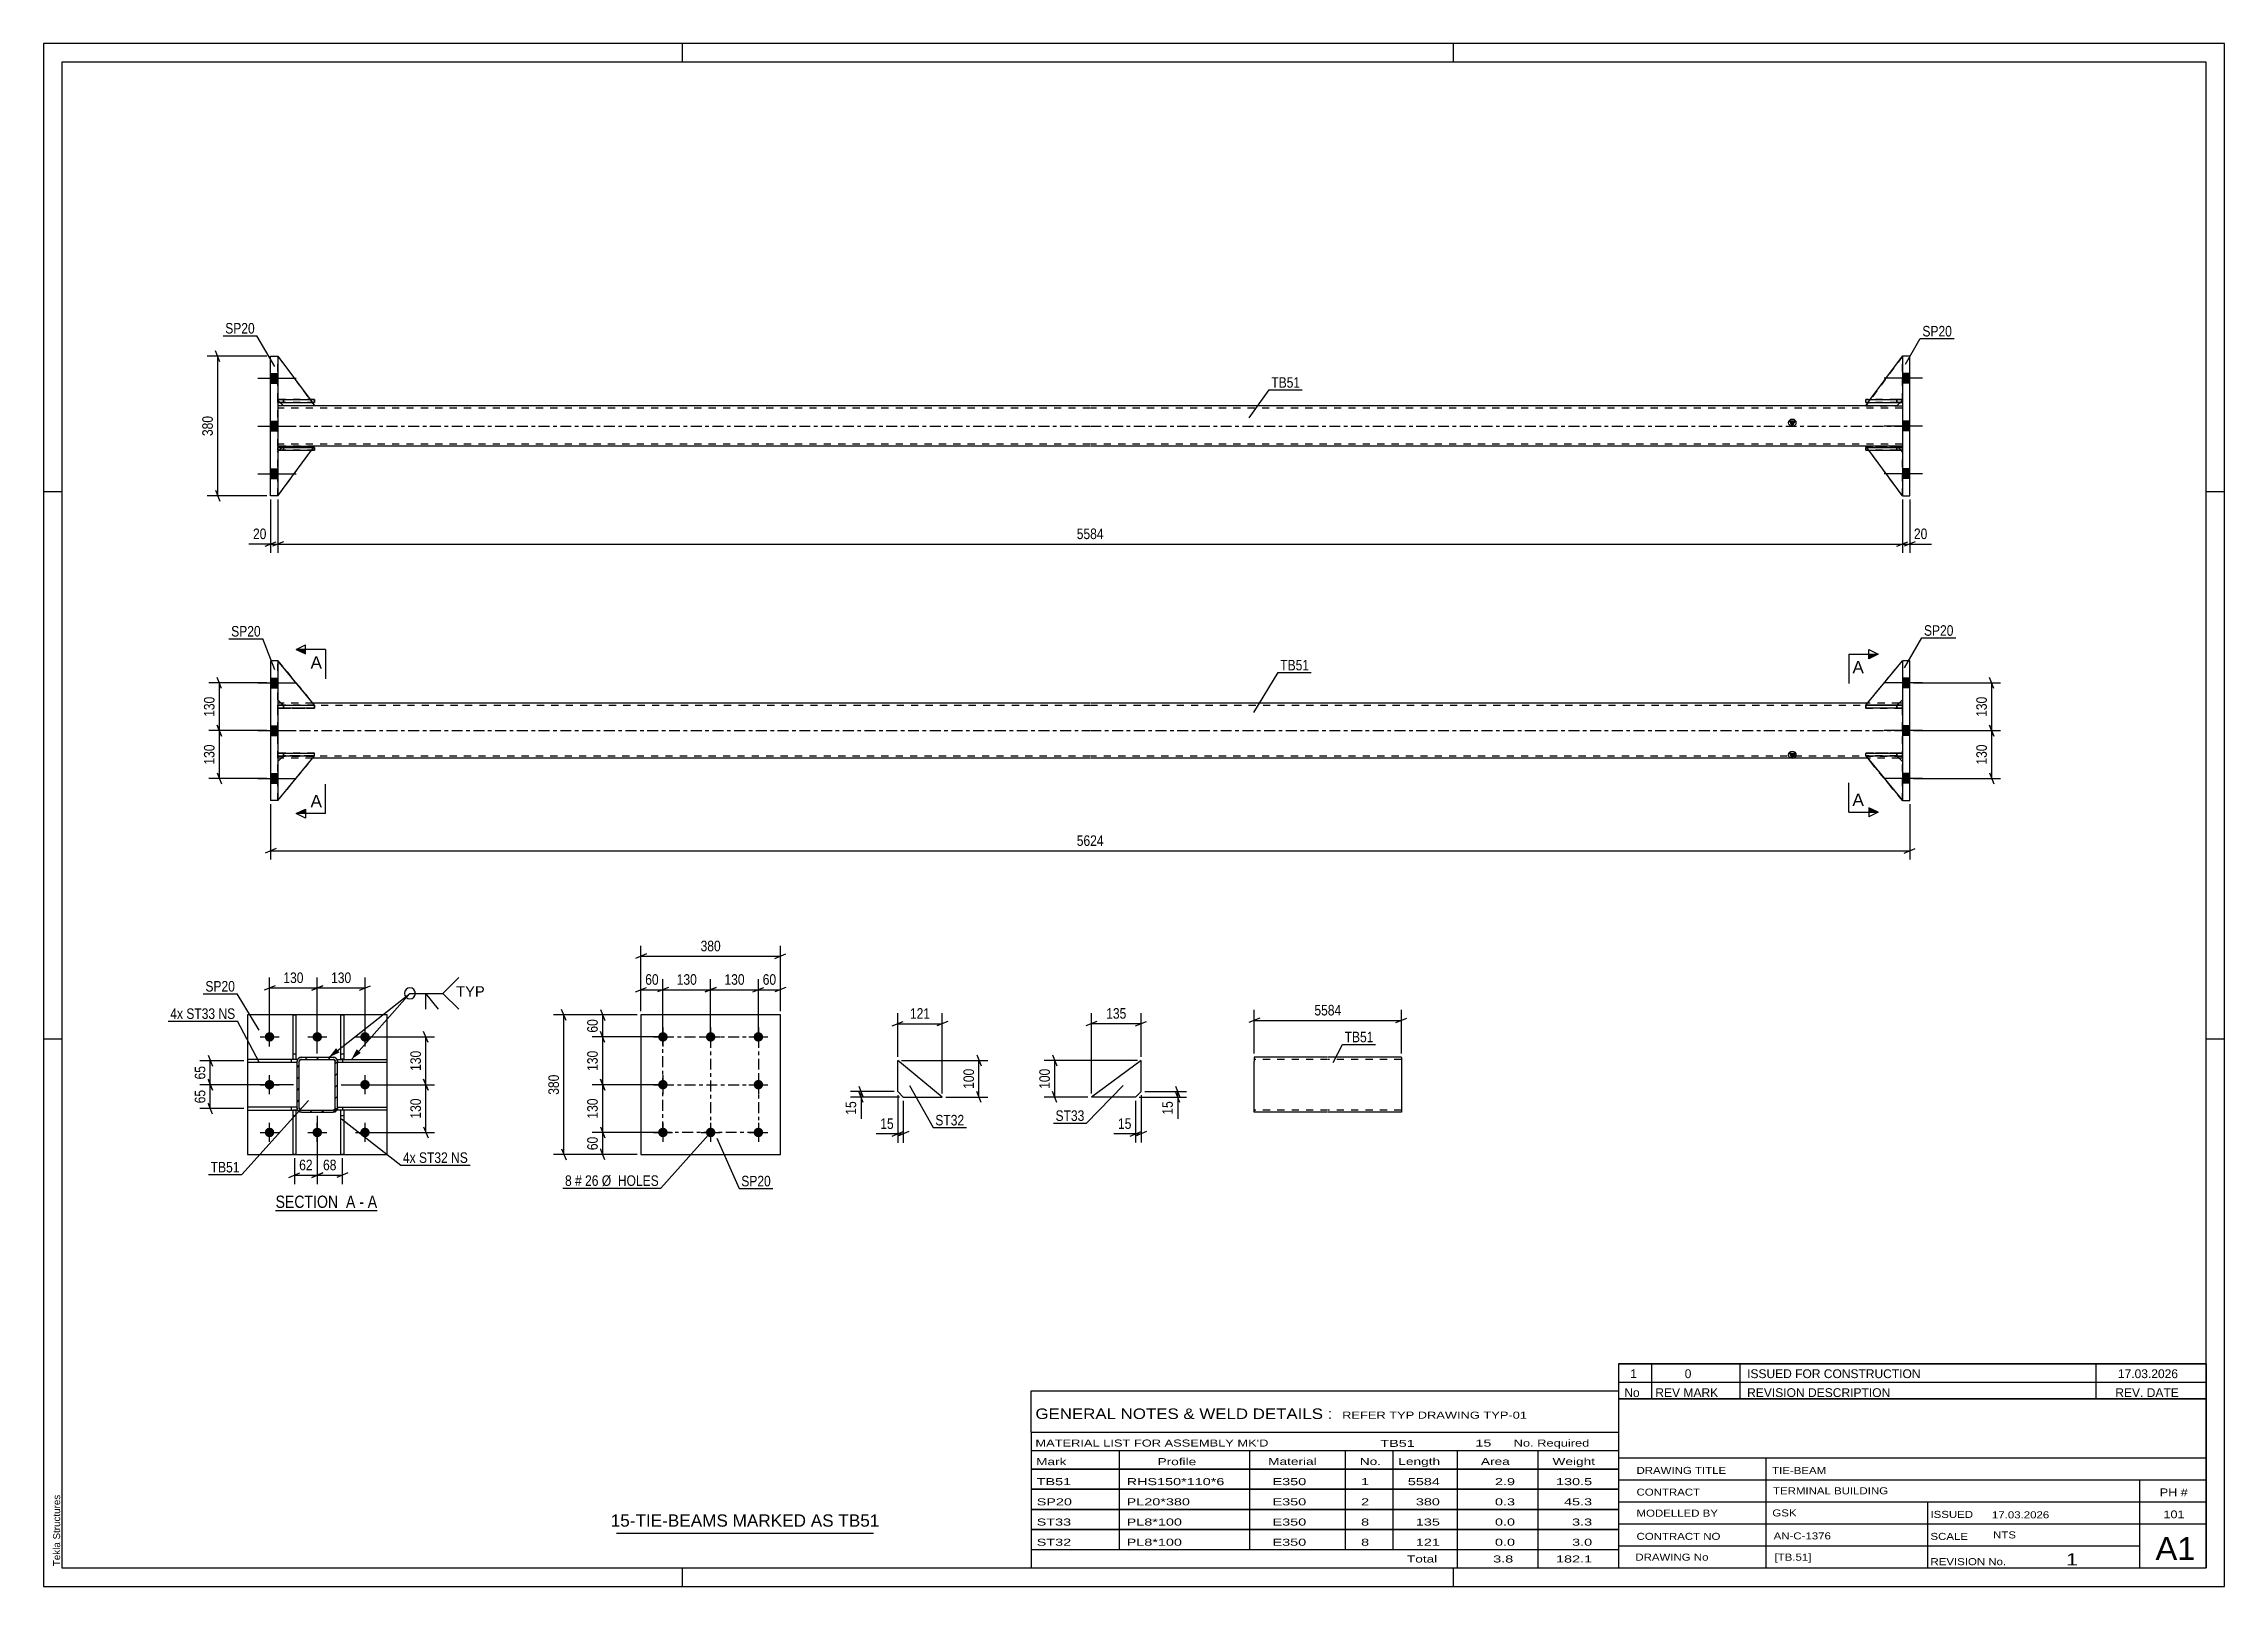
# Model space of a CAD drawing. Header units: millimetres. Extents: x 0 to 594, y 0 to 420.
import ezdxf

# ---------------------------------------------------------------- set-up
doc = ezdxf.new("R2010")
doc.units = ezdxf.units.MM
doc.linetypes.add('DXK_LINE_DOT2', pattern=[3.9198, 1.9599, -1.9599])
doc.linetypes.add('DXK_LINE_DOT3', pattern=[5.9187, 2.979, -0.9799, 0.9799, -0.9799])
doc.styles.add('Arial', font='ARIAL.TTF', dxfattribs={"height": 0.2})
doc.styles.add('Arial Narrow', font='ARIALN.TTF', dxfattribs={"height": 0.2})

# ---------------------------------------------------------------- blocks, each defined once
blk = doc.blocks.new('Unknown-581362660-1163')
at = {"color": 5, "linetype": 'Continuous'}
for p, q in [((594, 420), (0, 420)), ((0, 420), (0, 0)), ((174, 415), (174, 420)), ((384, 415), (384, 420)), ((594, 0), (594, 420)), ((589, 415), (5, 415)), ((5, 415), (5, 5)), ((589, 5), (589, 415)), ((5, 298), (0, 298)), ((594, 298), (589, 298)), ((5, 149), (0, 149)), ((594, 149), (589, 149)), ((0, 0), (594, 0)), ((5, 5), (589, 5)), ((174, 0), (174, 5)), ((384, 0), (384, 5))]:
    blk.add_line(p, q, dxfattribs=at)
at = {"color": 174, "linetype": 'Continuous', "style": 'Arial'}
blk.add_text('Tekla Structures', height=1.9102, rotation=90, dxfattribs=at).set_placement((4.5, 5.5))
blk = doc.blocks.new('Unknown-581362660-13 - 1405')
at = {"color": 6, "linetype": 'Continuous'}
blk.add_line((63.2, 102.29), (90.85, 102.29), dxfattribs=at)
at = {"color": 0, "linetype": 'Continuous'}
blk.add_wipeout([(81.31, 103.04), (81.31, 106.54), (63.2, 106.54), (63.2, 103.04)], dxfattribs=at)
blk.add_wipeout([(84.92, 103.04), (84.92, 106.54), (82.36, 106.54), (82.36, 103.04)], dxfattribs=at)
at = {"color": 7, "linetype": 'Continuous', "style": 'Arial Narrow'}
blk.add_text('SECTION ', height=3.34, dxfattribs=at).set_placement((63.2, 103.04))
at = {"color": 0, "linetype": 'Continuous'}
blk.add_wipeout([(87.24, 103.04), (87.24, 106.54), (85.97, 106.54), (85.97, 103.04)], dxfattribs=at)
at = {"color": 7, "linetype": 'Continuous', "style": 'Arial Narrow'}
blk.add_text('A', height=3.34, dxfattribs=at).set_placement((82.36, 103.04))
at = {"color": 0, "linetype": 'Continuous'}
blk.add_wipeout([(90.85, 103.04), (90.85, 106.54), (88.29, 106.54), (88.29, 103.04)], dxfattribs=at)
at = {"color": 7, "linetype": 'Continuous', "style": 'Arial Narrow'}
for s, p in [('-', (85.97, 103.04)), ('A', (88.29, 103.04))]:
    blk.add_text(s, height=3.34, dxfattribs=at).set_placement(p)
blk = doc.blocks.new('Part-581362660-1842 - 1824')
at = {"color": 2, "linetype": 'Continuous'}
for p, q in [((496.31, 226.06), (496.31, 226.86)), ((496.31, 226.86), (506.31, 226.86)), ((496.31, 226.06), (496.32, 226.06)), ((506.31, 226.06), (497.14, 226.06)), ((506.31, 226.06), (506.31, 226.86)), ((506.31, 226.86), (506.31, 226.86)), ((506.31, 226.06), (506.31, 226.06))]:
    blk.add_line(p, q, dxfattribs=at)
at = {"color": 7, "linetype": 'DXK_LINE_DOT2'}
for p, q in [((504.81, 226.86), (496.31, 226.86)), ((496.31, 226.06), (504.81, 226.06)), ((497.14, 226.06), (496.32, 226.06)), ((504.81, 226.06), (504.81, 226.86)), ((504.81, 226.86), (506.31, 226.86)), ((504.81, 226.06), (506.31, 226.06)), ((506.31, 226.06), (506.31, 226.86))]:
    blk.add_line(p, q, dxfattribs=at)
blk = doc.blocks.new('Part-581362660-1850 - 1824')
at = {"color": 2, "linetype": 'Continuous'}
for p, q in [((496.31, 226.07), (496.31, 226.07)), ((497.14, 226.07), (496.31, 226.07)), ((496.31, 226.07), (506.31, 213.96)), ((506.31, 224.57), (504.82, 226.06))]:
    blk.add_line(p, q, dxfattribs=at)
at = {"color": 7, "linetype": 'DXK_LINE_DOT2'}
for p, q in [((504.81, 226.07), (496.31, 226.07)), ((506.31, 213.96), (496.31, 226.07)), ((504.81, 226.07), (497.14, 226.07)), ((504.82, 226.06), (504.81, 226.07)), ((504.81, 226.07), (504.81, 226.07)), ((506.31, 224.57), (504.81, 226.07)), ((506.31, 213.96), (506.31, 224.57))]:
    blk.add_line(p, q, dxfattribs=at)
blk = doc.blocks.new('Part-581362660-1830 - 1824')
at = {"color": 2, "linetype": 'Continuous'}
for p, q in [((508.31, 251.96), (506.31, 251.96)), ((506.31, 251.96), (506.31, 213.96)), ((508.31, 213.96), (508.31, 251.96)), ((506.31, 213.96), (508.31, 213.96))]:
    blk.add_line(p, q, dxfattribs=at)
blk = doc.blocks.new('Part-581362660-1839 - 1824')
at = {"color": 2, "linetype": 'Continuous'}
for p, q in [((63.81, 239.86), (73.81, 239.86)), ((63.81, 239.86), (63.81, 239.86)), ((63.81, 239.86), (63.81, 239.06)), ((73.81, 239.06), (63.81, 239.06)), ((63.81, 239.06), (63.81, 239.06)), ((73.81, 239.06), (73.81, 239.86))]:
    blk.add_line(p, q, dxfattribs=at)
at = {"color": 7, "linetype": 'DXK_LINE_DOT2'}
for p, q in [((63.81, 239.06), (63.81, 239.86)), ((65.31, 239.86), (63.81, 239.86)), ((65.31, 239.06), (63.81, 239.06)), ((73.81, 239.86), (65.31, 239.86)), ((65.31, 239.86), (65.31, 239.06)), ((65.31, 239.06), (73.81, 239.06))]:
    blk.add_line(p, q, dxfattribs=at)
blk = doc.blocks.new('Part-581362660-1831 - 1824')
at = {"color": 7, "linetype": 'DXK_LINE_DOT2'}
for p, q in [((506.31, 239.86), (496.31, 239.86)), ((496.31, 239.86), (506.31, 239.86)), ((496.31, 239.86), (496.31, 239.06)), ((504.81, 239.06), (496.31, 239.06)), ((496.31, 239.06), (506.31, 239.06)), ((504.81, 239.86), (504.81, 239.06)), ((504.81, 239.06), (506.31, 239.06)), ((506.31, 239.06), (506.31, 239.86))]:
    blk.add_line(p, q, dxfattribs=at)
blk = doc.blocks.new('Part-581362660-1836 - 1824')
at = {"color": 2, "linetype": 'Continuous'}
for p, q in [((63.81, 251.96), (61.81, 251.96)), ((61.81, 251.96), (61.81, 213.96)), ((63.81, 251.96), (63.81, 213.96)), ((63.81, 213.96), (61.81, 213.96))]:
    blk.add_line(p, q, dxfattribs=at)
blk = doc.blocks.new('Bolt-581362660-1843 - 1824')
at = {"linetype": 'Continuous'}
for points in [[(506.31, 247.26), (506.31, 244.66), (508.31, 244.66), (508.31, 247.26)], [(506.31, 247.26), (506.31, 244.66), (508.31, 244.66), (508.31, 247.26)], [(506.31, 247.26), (506.31, 244.66), (508.31, 244.66), (508.31, 247.26)], [(506.31, 234.26), (506.31, 231.66), (508.31, 231.66), (508.31, 234.26)], [(506.31, 234.26), (506.31, 231.66), (508.31, 231.66), (508.31, 234.26)], [(506.31, 221.26), (506.31, 218.66), (508.31, 218.66), (508.31, 221.26)], [(506.31, 221.26), (506.31, 218.66), (508.31, 218.66), (508.31, 221.26)], [(506.31, 221.26), (506.31, 218.66), (508.31, 218.66), (508.31, 221.26)]]:
    blk.add_hatch(color=1, dxfattribs=at).paths.add_polyline_path(points)
at = {"color": 1, "linetype": 'Continuous'}
for p, q in [((511.81, 245.96), (501.31, 245.96)), ((511.81, 245.96), (501.31, 245.96)), ((511.81, 245.96), (501.31, 245.96)), ((508.31, 247.26), (506.31, 247.26)), ((508.31, 247.26), (506.31, 247.26)), ((508.31, 247.26), (506.31, 247.26)), ((508.31, 244.66), (506.31, 244.66)), ((508.31, 244.66), (506.31, 244.66)), ((508.31, 244.66), (506.31, 244.66)), ((511.81, 232.96), (501.31, 232.96)), ((511.81, 232.96), (501.31, 232.96)), ((508.31, 234.26), (506.31, 234.26)), ((508.31, 234.26), (506.31, 234.26)), ((508.31, 231.66), (506.31, 231.66)), ((508.31, 231.66), (506.31, 231.66)), ((511.81, 219.96), (501.31, 219.96)), ((511.81, 219.96), (501.31, 219.96)), ((511.81, 219.96), (501.31, 219.96)), ((508.31, 221.26), (506.31, 221.26)), ((508.31, 221.26), (506.31, 221.26)), ((508.31, 221.26), (506.31, 221.26)), ((508.31, 218.66), (506.31, 218.66)), ((508.31, 218.66), (506.31, 218.66)), ((508.31, 218.66), (506.31, 218.66))]:
    blk.add_line(p, q, dxfattribs=at)
blk = doc.blocks.new('Bolt-581362660-1844 - 1824')
at = {"linetype": 'Continuous'}
for points in [[(61.81, 247.26), (61.81, 244.66), (63.81, 244.66), (63.81, 247.26)], [(61.81, 247.26), (61.81, 244.66), (63.81, 244.66), (63.81, 247.26)], [(61.81, 247.26), (61.81, 244.66), (63.81, 244.66), (63.81, 247.26)], [(61.81, 234.26), (61.81, 231.66), (63.81, 231.66), (63.81, 234.26)], [(61.81, 234.26), (61.81, 231.66), (63.81, 231.66), (63.81, 234.26)], [(61.81, 221.26), (61.81, 218.66), (63.81, 218.66), (63.81, 221.26)], [(61.81, 221.26), (61.81, 218.66), (63.81, 218.66), (63.81, 221.26)], [(61.81, 221.26), (61.81, 218.66), (63.81, 218.66), (63.81, 221.26)]]:
    blk.add_hatch(color=1, dxfattribs=at).paths.add_polyline_path(points)
at = {"color": 1, "linetype": 'Continuous'}
for p, q in [((58.31, 245.96), (68.81, 245.96)), ((58.31, 245.96), (68.81, 245.96)), ((58.31, 245.96), (68.81, 245.96)), ((61.81, 247.26), (63.81, 247.26)), ((61.81, 247.26), (63.81, 247.26)), ((61.81, 247.26), (63.81, 247.26)), ((61.81, 244.66), (63.81, 244.66)), ((61.81, 244.66), (63.81, 244.66)), ((61.81, 244.66), (63.81, 244.66)), ((58.31, 232.96), (68.81, 232.96)), ((58.31, 232.96), (68.81, 232.96)), ((61.81, 234.26), (63.81, 234.26)), ((61.81, 234.26), (63.81, 234.26)), ((61.81, 231.66), (63.81, 231.66)), ((61.81, 231.66), (63.81, 231.66)), ((58.31, 219.96), (68.81, 219.96)), ((58.31, 219.96), (68.81, 219.96)), ((58.31, 219.96), (68.81, 219.96)), ((61.81, 221.26), (63.81, 221.26)), ((61.81, 221.26), (63.81, 221.26)), ((61.81, 221.26), (63.81, 221.26)), ((61.81, 218.66), (63.81, 218.66)), ((61.81, 218.66), (63.81, 218.66)), ((61.81, 218.66), (63.81, 218.66))]:
    blk.add_line(p, q, dxfattribs=at)
blk = doc.blocks.new('Part-581362660-1847 - 1824')
at = {"color": 7, "linetype": 'DXK_LINE_DOT2'}
for p, q in [((496.31, 239.87), (506.31, 251.96)), ((496.31, 239.87), (506.31, 251.96)), ((506.31, 251.96), (506.31, 241.37)), ((496.31, 239.87), (496.31, 239.87)), ((504.81, 239.87), (496.31, 239.87)), ((504.81, 239.87), (496.31, 239.87)), ((506.31, 241.37), (504.81, 239.87)), ((506.31, 241.37), (504.81, 239.87)), ((504.81, 239.87), (504.81, 239.87))]:
    blk.add_line(p, q, dxfattribs=at)
blk = doc.blocks.new('Part-581362660-1853 - 1824')
at = {"color": 7, "linetype": 'DXK_LINE_DOT2'}
for p, q in [((496.31, 226.07), (496.31, 226.07)), ((504.81, 226.07), (496.31, 226.07)), ((496.31, 226.07), (506.31, 213.96)), ((504.81, 226.07), (496.31, 226.07)), ((506.31, 213.96), (496.31, 226.07)), ((506.31, 224.57), (504.81, 226.07)), ((504.81, 226.07), (504.81, 226.07)), ((506.31, 224.57), (504.81, 226.07)), ((506.31, 213.96), (506.31, 224.57))]:
    blk.add_line(p, q, dxfattribs=at)
blk = doc.blocks.new('Part-581362660-1856 - 1824')
at = {"color": 7, "linetype": 'DXK_LINE_DOT2'}
for p, q in [((506.31, 226.86), (496.31, 226.86)), ((496.31, 226.86), (506.31, 226.86)), ((496.31, 226.06), (496.31, 226.86)), ((504.81, 226.06), (496.31, 226.06)), ((496.31, 226.06), (506.31, 226.06)), ((504.81, 226.86), (504.81, 226.06)), ((504.81, 226.06), (506.31, 226.06)), ((506.31, 226.06), (506.31, 226.86))]:
    blk.add_line(p, q, dxfattribs=at)
blk = doc.blocks.new('Part-581362660-1859 - 1824')
at = {"color": 7, "linetype": 'DXK_LINE_DOT2'}
for p, q in [((63.81, 241.37), (63.81, 251.96)), ((63.81, 251.96), (73.81, 239.87)), ((73.81, 239.87), (63.81, 251.96)), ((65.31, 239.87), (63.81, 241.37)), ((63.81, 241.37), (65.31, 239.87)), ((73.81, 239.87), (65.31, 239.87)), ((65.31, 239.87), (65.31, 239.87)), ((65.31, 239.87), (73.81, 239.87)), ((73.81, 239.87), (73.81, 239.87))]:
    blk.add_line(p, q, dxfattribs=at)
blk = doc.blocks.new('Part-581362660-1862 - 1824')
at = {"color": 2, "linetype": 'Continuous'}
for p, q in [((63.81, 213.96), (73.81, 226.07)), ((63.81, 224.57), (65.3, 226.06)), ((73.81, 226.07), (72.99, 226.07)), ((73.81, 226.07), (73.81, 226.07))]:
    blk.add_line(p, q, dxfattribs=at)
at = {"color": 7, "linetype": 'DXK_LINE_DOT2'}
for p, q in [((63.81, 224.57), (65.31, 226.07)), ((63.81, 213.96), (73.81, 226.07)), ((65.3, 226.06), (65.31, 226.07)), ((72.99, 226.07), (65.31, 226.07)), ((65.31, 226.07), (65.31, 226.07)), ((65.31, 226.07), (73.81, 226.07)), ((63.81, 213.96), (63.81, 224.57))]:
    blk.add_line(p, q, dxfattribs=at)
blk = doc.blocks.new('Part-581362660-1865 - 1824')
at = {"color": 7, "linetype": 'DXK_LINE_DOT2'}
for p, q in [((65.31, 226.07), (63.81, 224.57)), ((63.81, 213.96), (73.81, 226.07)), ((63.81, 224.57), (65.31, 226.07)), ((63.81, 213.96), (73.81, 226.07)), ((73.81, 226.07), (65.31, 226.07)), ((65.31, 226.07), (65.31, 226.07)), ((65.31, 226.07), (73.81, 226.07)), ((73.81, 226.07), (73.81, 226.07)), ((63.81, 224.57), (63.81, 213.96))]:
    blk.add_line(p, q, dxfattribs=at)
blk = doc.blocks.new('Part-581362660-1868 - 1824')
at = {"color": 2, "linetype": 'Continuous'}
for p, q in [((63.81, 226.86), (73.81, 226.86)), ((63.81, 226.86), (63.81, 226.86)), ((63.81, 226.86), (63.81, 226.06)), ((72.99, 226.06), (63.81, 226.06)), ((63.81, 226.06), (63.81, 226.06)), ((73.81, 226.06), (73.81, 226.86)), ((73.81, 226.06), (73.81, 226.06))]:
    blk.add_line(p, q, dxfattribs=at)
at = {"color": 7, "linetype": 'DXK_LINE_DOT2'}
for p, q in [((63.81, 226.06), (63.81, 226.86)), ((65.31, 226.86), (63.81, 226.86)), ((65.31, 226.06), (63.81, 226.06)), ((73.81, 226.86), (65.31, 226.86)), ((65.31, 226.86), (65.31, 226.06)), ((73.81, 226.06), (65.31, 226.06)), ((73.81, 226.06), (72.99, 226.06)), ((73.81, 226.06), (73.81, 226.06))]:
    blk.add_line(p, q, dxfattribs=at)
blk = doc.blocks.new('Part-581362660-1871 - 1824')
at = {"color": 7, "linetype": 'DXK_LINE_DOT2'}
for p, q in [((63.81, 239.86), (63.81, 239.06)), ((65.31, 239.86), (63.81, 239.86)), ((73.81, 239.86), (63.81, 239.86)), ((63.81, 239.06), (73.81, 239.06)), ((73.81, 239.06), (63.81, 239.06)), ((65.31, 239.06), (65.31, 239.86)), ((65.31, 239.86), (73.81, 239.86)), ((73.81, 239.86), (73.81, 239.06))]:
    blk.add_line(p, q, dxfattribs=at)
blk = doc.blocks.new('Part-581362660-1874 - 1824')
at = {"color": 7, "linetype": 'DXK_LINE_DOT2'}
for p, q in [((63.81, 226.06), (63.81, 226.86)), ((65.31, 226.86), (63.81, 226.86)), ((73.81, 226.86), (63.81, 226.86)), ((63.81, 226.06), (73.81, 226.06)), ((73.81, 226.06), (63.81, 226.06)), ((65.31, 226.06), (65.31, 226.86)), ((65.31, 226.86), (73.81, 226.86)), ((73.81, 226.06), (73.81, 226.86))]:
    blk.add_line(p, q, dxfattribs=at)
blk = doc.blocks.new('Part-581362660-1879 - 1824')
at = {"linetype": 'Continuous'}
blk.add_hatch(color=2, dxfattribs=at).paths.add_polyline_path([(476.31, 225.46), (475.51, 226.86), (477.11, 226.86)])
at = {"color": 2, "linetype": 'Continuous'}
for p, q in [((64.72, 240.46), (63.81, 240.46)), ((285.01, 240.46), (73.33, 240.46)), ((496.8, 240.46), (285.11, 240.46)), ((506.31, 240.46), (505.4, 240.46)), ((476.31, 225.46), (475.51, 226.86)), ((475.51, 226.86), (477.11, 226.86)), ((477.11, 226.86), (476.31, 225.46)), ((64.7, 225.46), (63.81, 225.46)), ((285.01, 225.46), (73.31, 225.46)), ((496.82, 225.46), (285.11, 225.46)), ((506.31, 225.46), (505.42, 225.46))]:
    blk.add_line(p, q, dxfattribs=at)
at = {"color": 7, "linetype": 'DXK_LINE_DOT2'}
for p, q in [((63.81, 225.46), (63.81, 240.46)), ((63.81, 239.86), (285.01, 239.86)), ((73.33, 240.46), (64.72, 240.46)), ((285.11, 239.86), (506.31, 239.86)), ((505.4, 240.46), (496.8, 240.46)), ((506.31, 225.46), (506.31, 240.46)), ((285.01, 226.06), (63.81, 226.06)), ((506.31, 226.06), (285.11, 226.06)), ((73.31, 225.46), (64.7, 225.46)), ((505.42, 225.46), (496.82, 225.46))]:
    blk.add_line(p, q, dxfattribs=at)
at = {"color": 7, "linetype": 'DXK_LINE_DOT3'}
for p, q in [((63.81, 232.96), (285.01, 232.96)), ((285.11, 232.96), (506.31, 232.96))]:
    blk.add_line(p, q, dxfattribs=at)
at = {"color": 2, "linetype": 'Continuous'}
blk.add_circle((476.31, 226.36), 1, dxfattribs=at)
blk = doc.blocks.new('Part-581362660-1886 - 1824')
at = {"color": 2, "linetype": 'Continuous'}
for p, q in [((496.31, 239.87), (506.31, 251.96)), ((496.31, 239.87), (496.31, 239.87)), ((504.81, 239.87), (496.31, 239.87)), ((504.81, 239.87), (506.31, 241.37)), ((504.81, 239.87), (504.81, 239.87))]:
    blk.add_line(p, q, dxfattribs=at)
at = {"color": 7, "linetype": 'DXK_LINE_DOT2'}
for p, q in [((496.31, 239.87), (506.31, 251.96)), ((506.31, 251.96), (506.31, 241.37)), ((504.81, 239.87), (496.31, 239.87)), ((506.31, 241.37), (504.81, 239.87))]:
    blk.add_line(p, q, dxfattribs=at)
blk = doc.blocks.new('Part-581362660-1889 - 1824')
at = {"color": 2, "linetype": 'Continuous'}
for p, q in [((496.31, 239.06), (496.31, 239.86)), ((496.31, 239.86), (506.31, 239.86)), ((506.31, 239.06), (496.31, 239.06)), ((506.31, 239.06), (506.31, 239.86)), ((506.31, 239.86), (506.31, 239.86)), ((506.31, 239.06), (506.31, 239.06))]:
    blk.add_line(p, q, dxfattribs=at)
at = {"color": 7, "linetype": 'DXK_LINE_DOT2'}
for p, q in [((504.81, 239.86), (496.31, 239.86)), ((496.31, 239.06), (504.81, 239.06)), ((504.81, 239.06), (504.81, 239.86)), ((504.81, 239.86), (506.31, 239.86)), ((504.81, 239.06), (506.31, 239.06)), ((506.31, 239.06), (506.31, 239.86))]:
    blk.add_line(p, q, dxfattribs=at)
blk = doc.blocks.new('Part-581362660-1892 - 1824')
at = {"color": 2, "linetype": 'Continuous'}
for p, q in [((73.81, 239.87), (63.81, 251.96)), ((65.31, 239.87), (63.81, 241.37)), ((65.31, 239.87), (65.31, 239.87)), ((65.31, 239.87), (73.81, 239.87)), ((73.81, 239.87), (73.81, 239.87))]:
    blk.add_line(p, q, dxfattribs=at)
at = {"color": 7, "linetype": 'DXK_LINE_DOT2'}
for p, q in [((63.81, 241.37), (63.81, 251.96)), ((63.81, 251.96), (73.81, 239.87)), ((65.31, 239.87), (63.81, 241.37)), ((73.81, 239.87), (65.31, 239.87))]:
    blk.add_line(p, q, dxfattribs=at)
blk = doc.blocks.new('Part-581362660-2318 - 2312')
at = {"color": 2, "linetype": 'Continuous'}
for p, q in [((329.75, 144.08), (329.75, 142.88)), ((349.75, 144.08), (329.75, 144.08)), ((329.75, 129.82), (329.75, 142.88)), ((369.85, 144.08), (349.85, 144.08)), ((369.85, 143.99), (369.85, 144.08)), ((369.85, 143.99), (369.85, 142.88)), ((369.85, 142.88), (369.85, 129.08)), ((329.75, 129.17), (329.75, 129.82)), ((329.75, 129.08), (329.75, 129.17)), ((349.75, 129.08), (329.75, 129.08)), ((369.85, 129.08), (349.85, 129.08))]:
    blk.add_line(p, q, dxfattribs=at)
at = {"color": 7, "linetype": 'DXK_LINE_DOT2'}
for p, q in [((349.75, 143.48), (329.75, 143.48)), ((369.85, 143.48), (349.85, 143.48)), ((369.85, 143.73), (369.85, 142.88)), ((329.75, 129.82), (329.75, 129.43)), ((329.75, 129.68), (329.75, 129.72)), ((349.75, 129.68), (329.75, 129.68)), ((329.75, 129.08), (329.75, 129.08)), ((369.85, 129.68), (349.85, 129.68)), ((369.85, 129.72), (369.85, 129.82)), ((369.85, 129.68), (369.85, 129.72)), ((369.85, 129.68), (369.85, 129.72))]:
    blk.add_line(p, q, dxfattribs=at)
blk = doc.blocks.new('Part-581362660-1766 - 1760')
at = {"color": 2, "linetype": 'Continuous'}
for p, q in [((298.92, 143.2), (285.42, 133.2)), ((298.92, 134.7), (298.92, 143.2)), ((297.42, 133.2), (285.42, 133.2)), ((298.92, 134.7), (297.42, 133.2))]:
    blk.add_line(p, q, dxfattribs=at)
blk = doc.blocks.new('Part-581362660-2013 - 2011')
at = {"color": 2, "linetype": 'Continuous'}
for p, q in [((63.81, 310.09), (63.81, 310.09)), ((63.81, 310.09), (73.81, 310.09)), ((63.81, 309.29), (63.81, 310.09)), ((63.81, 309.29), (73.81, 309.29)), ((73.81, 310.09), (73.81, 309.29))]:
    blk.add_line(p, q, dxfattribs=at)
at = {"color": 7, "linetype": 'DXK_LINE_DOT2'}
for p, q in [((65.31, 310.09), (63.81, 310.09)), ((63.81, 309.29), (63.81, 309.29)), ((63.81, 309.29), (65.31, 309.29)), ((73.81, 310.09), (65.31, 310.09)), ((65.31, 310.09), (65.31, 309.29)), ((65.31, 309.29), (73.81, 309.29))]:
    blk.add_line(p, q, dxfattribs=at)
blk = doc.blocks.new('Bolt-581362660-2022 - 2011')
at = {"linetype": 'Continuous'}
for points in [[(63.81, 327.6), (63.81, 330.2), (61.81, 330.2), (61.81, 327.6)], [(63.81, 327.6), (63.81, 330.2), (61.81, 330.2), (61.81, 327.6)], [(63.81, 327.6), (63.81, 330.2), (61.81, 330.2), (61.81, 327.6)], [(63.81, 314.6), (63.81, 317.2), (61.81, 317.2), (61.81, 314.6)], [(63.81, 314.6), (63.81, 317.2), (61.81, 317.2), (61.81, 314.6)], [(63.81, 301.6), (63.81, 304.2), (61.81, 304.2), (61.81, 301.6)], [(63.81, 301.6), (63.81, 304.2), (61.81, 304.2), (61.81, 301.6)], [(63.81, 301.6), (63.81, 304.2), (61.81, 304.2), (61.81, 301.6)]]:
    blk.add_hatch(color=1, dxfattribs=at).paths.add_polyline_path(points)
at = {"color": 1, "linetype": 'Continuous'}
for p, q in [((58.31, 328.9), (68.81, 328.9)), ((58.31, 328.9), (68.81, 328.9)), ((58.31, 328.9), (68.81, 328.9)), ((61.81, 330.2), (63.81, 330.2)), ((61.81, 330.2), (63.81, 330.2)), ((61.81, 330.2), (63.81, 330.2)), ((61.81, 327.6), (63.81, 327.6)), ((61.81, 327.6), (63.81, 327.6)), ((61.81, 327.6), (63.81, 327.6)), ((58.31, 315.9), (68.81, 315.9)), ((58.31, 315.9), (68.81, 315.9)), ((61.81, 317.2), (63.81, 317.2)), ((61.81, 317.2), (63.81, 317.2)), ((61.81, 314.6), (63.81, 314.6)), ((61.81, 314.6), (63.81, 314.6)), ((61.81, 304.2), (63.81, 304.2)), ((61.81, 304.2), (63.81, 304.2)), ((61.81, 304.2), (63.81, 304.2)), ((58.31, 302.9), (68.81, 302.9)), ((58.31, 302.9), (68.81, 302.9)), ((58.31, 302.9), (68.81, 302.9)), ((61.81, 301.6), (63.81, 301.6)), ((61.81, 301.6), (63.81, 301.6)), ((61.81, 301.6), (63.81, 301.6))]:
    blk.add_line(p, q, dxfattribs=at)
blk = doc.blocks.new('Part-581362660-2014 - 2011')
at = {"color": 2, "linetype": 'Continuous'}
for p, q in [((496.31, 310.4), (496.31, 310.4)), ((504.81, 310.4), (496.31, 310.4)), ((496.55, 310.09), (496.31, 310.4)), ((506.31, 296.9), (497.14, 309.29)), ((504.81, 310.4), (504.81, 310.4)), ((505.13, 310.09), (504.81, 310.4)), ((506.31, 308.9), (505.93, 309.29))]:
    blk.add_line(p, q, dxfattribs=at)
at = {"color": 7, "linetype": 'DXK_LINE_DOT2'}
for p, q in [((496.31, 310.4), (504.81, 310.4)), ((497.14, 309.29), (496.55, 310.09)), ((504.81, 310.4), (506.31, 308.9)), ((505.93, 309.29), (505.13, 310.09)), ((506.31, 308.9), (506.31, 308.9)), ((506.31, 296.9), (506.31, 308.9)), ((506.31, 296.9), (506.31, 296.9))]:
    blk.add_line(p, q, dxfattribs=at)
blk = doc.blocks.new('Bolt-581362660-2023 - 2011')
at = {"linetype": 'Continuous'}
for points in [[(506.31, 330.2), (506.31, 327.6), (508.31, 327.6), (508.31, 330.2)], [(506.31, 330.2), (506.31, 327.6), (508.31, 327.6), (508.31, 330.2)], [(506.31, 330.2), (506.31, 327.6), (508.31, 327.6), (508.31, 330.2)], [(506.31, 317.2), (506.31, 314.6), (508.31, 314.6), (508.31, 317.2)], [(506.31, 317.2), (506.31, 314.6), (508.31, 314.6), (508.31, 317.2)], [(506.31, 304.2), (506.31, 301.6), (508.31, 301.6), (508.31, 304.2)], [(506.31, 304.2), (506.31, 301.6), (508.31, 301.6), (508.31, 304.2)], [(506.31, 304.2), (506.31, 301.6), (508.31, 301.6), (508.31, 304.2)]]:
    blk.add_hatch(color=1, dxfattribs=at).paths.add_polyline_path(points)
at = {"color": 1, "linetype": 'Continuous'}
for p, q in [((511.81, 328.9), (501.31, 328.9)), ((511.81, 328.9), (501.31, 328.9)), ((511.81, 328.9), (501.31, 328.9)), ((508.31, 330.2), (506.31, 330.2)), ((508.31, 330.2), (506.31, 330.2)), ((508.31, 330.2), (506.31, 330.2)), ((508.31, 327.6), (506.31, 327.6)), ((508.31, 327.6), (506.31, 327.6)), ((508.31, 327.6), (506.31, 327.6)), ((511.81, 315.9), (501.31, 315.9)), ((511.81, 315.9), (501.31, 315.9)), ((508.31, 317.2), (506.31, 317.2)), ((508.31, 317.2), (506.31, 317.2)), ((508.31, 314.6), (506.31, 314.6)), ((508.31, 314.6), (506.31, 314.6)), ((508.31, 304.2), (506.31, 304.2)), ((508.31, 304.2), (506.31, 304.2)), ((508.31, 304.2), (506.31, 304.2)), ((511.81, 302.9), (501.31, 302.9)), ((511.81, 302.9), (501.31, 302.9)), ((511.81, 302.9), (501.31, 302.9)), ((508.31, 301.6), (506.31, 301.6)), ((508.31, 301.6), (506.31, 301.6)), ((508.31, 301.6), (506.31, 301.6))]:
    blk.add_line(p, q, dxfattribs=at)
blk = doc.blocks.new('Part-581362660-2015 - 2011')
at = {"color": 2, "linetype": 'Continuous'}
for p, q in [((496.31, 309.29), (496.31, 310.09)), ((496.31, 310.09), (506.31, 310.09)), ((496.31, 309.29), (506.31, 309.29)), ((506.31, 310.09), (506.31, 310.09)), ((506.31, 309.29), (506.31, 310.09))]:
    blk.add_line(p, q, dxfattribs=at)
at = {"color": 7, "linetype": 'DXK_LINE_DOT2'}
for p, q in [((504.81, 310.09), (496.31, 310.09)), ((504.81, 309.29), (496.31, 309.29)), ((506.31, 310.09), (504.81, 310.09)), ((504.81, 310.09), (504.81, 309.29)), ((504.81, 309.29), (506.31, 309.29)), ((506.31, 309.29), (506.31, 309.29))]:
    blk.add_line(p, q, dxfattribs=at)
blk = doc.blocks.new('Part-581362660-2024 - 2011')
at = {"color": 7, "linetype": 'DXK_LINE_DOT2'}
for p, q in [((506.31, 296.9), (496.31, 310.4)), ((496.31, 310.4), (504.81, 310.4)), ((504.81, 310.4), (496.31, 310.4)), ((504.81, 310.4), (506.31, 308.9)), ((504.81, 310.4), (504.81, 310.4)), ((504.81, 310.4), (506.31, 308.9)), ((506.31, 308.9), (506.31, 308.9)), ((506.31, 296.9), (506.31, 308.9))]:
    blk.add_line(p, q, dxfattribs=at)
blk = doc.blocks.new('Part-581362660-2025 - 2011')
at = {"color": 7, "linetype": 'DXK_LINE_DOT2'}
for p, q in [((65.31, 310.4), (63.81, 308.9)), ((63.81, 308.9), (63.81, 308.9)), ((63.81, 296.9), (63.81, 308.9)), ((64.2, 309.29), (65, 310.09)), ((65.31, 310.4), (73.81, 310.4)), ((72.99, 309.29), (73.58, 310.09)), ((63.81, 296.9), (63.81, 296.9)), ((63.81, 296.9), (63.81, 296.9))]:
    blk.add_line(p, q, dxfattribs=at)
at = {"color": 2, "linetype": 'Continuous'}
for p, q in [((63.81, 296.9), (72.99, 309.29)), ((63.81, 308.9), (64.2, 309.29)), ((65, 310.09), (65.31, 310.4)), ((65.31, 310.4), (73.81, 310.4)), ((65.31, 310.4), (65.31, 310.4)), ((73.58, 310.09), (73.81, 310.4))]:
    blk.add_line(p, q, dxfattribs=at)
blk = doc.blocks.new('Part-581362660-2030 - 2011')
at = {"color": 2, "linetype": 'Continuous'}
for p, q in [((61.81, 334.9), (63.81, 334.9)), ((61.81, 296.9), (61.81, 334.9)), ((63.81, 334.9), (63.81, 296.9)), ((63.81, 296.9), (61.81, 296.9))]:
    blk.add_line(p, q, dxfattribs=at)
blk = doc.blocks.new('Part-581362660-2031 - 2011')
at = {"color": 2, "linetype": 'Continuous'}
for p, q in [((497.56, 323.09), (506.31, 334.9)), ((496.31, 321.4), (496.97, 322.29)), ((504.81, 321.4), (496.31, 321.4)), ((505.7, 322.29), (504.81, 321.4))]:
    blk.add_line(p, q, dxfattribs=at)
at = {"color": 7, "linetype": 'DXK_LINE_DOT2'}
for p, q in [((506.31, 334.9), (506.31, 322.9)), ((496.97, 322.29), (497.56, 323.09)), ((496.97, 322.29), (497.56, 323.09)), ((506.31, 322.9), (505.7, 322.29))]:
    blk.add_line(p, q, dxfattribs=at)
blk = doc.blocks.new('Part-581362660-2049 - 2011')
at = {"color": 7, "linetype": 'DXK_LINE_DOT2'}
for p, q in [((496.31, 322.29), (496.31, 323.09)), ((504.81, 323.09), (496.31, 323.09)), ((496.31, 323.09), (506.31, 323.09)), ((504.81, 322.29), (496.31, 322.29)), ((496.31, 322.29), (506.31, 322.29)), ((504.81, 322.29), (504.81, 323.09)), ((504.81, 323.09), (506.31, 323.09)), ((506.31, 322.29), (504.81, 322.29)), ((506.31, 322.29), (506.31, 323.09)), ((506.31, 322.29), (506.31, 322.29))]:
    blk.add_line(p, q, dxfattribs=at)
blk = doc.blocks.new('Part-581362660-2036 - 2011')
at = {"color": 2, "linetype": 'Continuous'}
for p, q in [((508.31, 334.9), (506.31, 334.9)), ((506.31, 334.9), (506.31, 296.9)), ((508.31, 296.9), (508.31, 334.9)), ((506.31, 296.9), (508.31, 296.9))]:
    blk.add_line(p, q, dxfattribs=at)
blk = doc.blocks.new('Part-581362660-2041 - 2011')
at = {"linetype": 'Continuous'}
blk.add_hatch(color=2, dxfattribs=at).paths.add_polyline_path([(476.31, 315.9), (475.51, 317.3), (477.11, 317.3)])
at = {"color": 2, "linetype": 'Continuous'}
for p, q in [((65.31, 321.4), (63.81, 321.4)), ((285.01, 321.4), (73.81, 321.4)), ((496.31, 321.4), (285.11, 321.4)), ((504.81, 321.4), (506.31, 321.4)), ((476.31, 315.9), (475.51, 317.3)), ((475.51, 317.3), (477.11, 317.3)), ((477.11, 317.3), (476.31, 315.9)), ((65.31, 310.4), (63.81, 310.4)), ((285.01, 310.4), (73.81, 310.4)), ((496.31, 310.4), (285.11, 310.4)), ((506.31, 310.4), (504.81, 310.4))]:
    blk.add_line(p, q, dxfattribs=at)
at = {"color": 7, "linetype": 'DXK_LINE_DOT2'}
for p, q in [((63.81, 310.4), (63.81, 321.4)), ((285.01, 320.8), (63.81, 320.8)), ((73.81, 321.4), (65.31, 321.4)), ((506.31, 320.8), (285.11, 320.8)), ((504.81, 321.4), (496.31, 321.4)), ((506.31, 321.4), (506.31, 310.4)), ((285.01, 311), (63.81, 311)), ((73.81, 310.4), (65.31, 310.4)), ((506.31, 311), (285.11, 311)), ((504.81, 310.4), (496.31, 310.4))]:
    blk.add_line(p, q, dxfattribs=at)
at = {"color": 7, "linetype": 'DXK_LINE_DOT3'}
for p, q in [((63.81, 315.9), (285.01, 315.9)), ((285.11, 315.9), (506.31, 315.9))]:
    blk.add_line(p, q, dxfattribs=at)
at = {"color": 2, "linetype": 'Continuous'}
blk.add_circle((476.31, 316.8), 1, dxfattribs=at)
blk = doc.blocks.new('Part-581362660-2042 - 2011')
at = {"color": 7, "linetype": 'DXK_LINE_DOT2'}
for p, q in [((63.81, 334.9), (73.81, 321.4)), ((63.81, 322.9), (63.81, 334.9)), ((65.31, 321.4), (63.81, 322.9)), ((73.81, 321.4), (65.31, 321.4))]:
    blk.add_line(p, q, dxfattribs=at)
blk = doc.blocks.new('Part-581362660-2043 - 2011')
at = {"color": 2, "linetype": 'Continuous'}
for p, q in [((63.81, 334.9), (72.57, 323.09)), ((64.43, 322.29), (65.31, 321.4)), ((73.81, 321.4), (65.31, 321.4)), ((73.16, 322.29), (73.81, 321.4))]:
    blk.add_line(p, q, dxfattribs=at)
at = {"color": 7, "linetype": 'DXK_LINE_DOT2'}
for p, q in [((63.81, 334.9), (63.81, 334.9)), ((63.81, 322.9), (63.81, 334.9)), ((63.81, 334.9), (63.81, 334.9)), ((64.43, 322.29), (63.81, 322.9)), ((72.57, 323.09), (73.16, 322.29))]:
    blk.add_line(p, q, dxfattribs=at)
blk = doc.blocks.new('Part-581362660-2044 - 2011')
at = {"color": 7, "linetype": 'DXK_LINE_DOT2'}
for p, q in [((63.81, 296.9), (73.81, 310.4)), ((65.31, 310.4), (63.81, 308.9)), ((65.31, 310.4), (63.81, 308.9)), ((63.81, 308.9), (63.81, 308.9)), ((63.81, 308.9), (63.81, 296.9)), ((73.81, 310.4), (65.31, 310.4)), ((65.31, 310.4), (65.31, 310.4)), ((73.81, 310.4), (65.31, 310.4))]:
    blk.add_line(p, q, dxfattribs=at)
blk = doc.blocks.new('Part-581362660-2045 - 2011')
at = {"color": 7, "linetype": 'DXK_LINE_DOT2'}
for p, q in [((63.81, 322.29), (63.81, 323.09)), ((63.81, 323.09), (65.31, 323.09)), ((63.81, 323.09), (73.81, 323.09)), ((65.31, 322.29), (63.81, 322.29)), ((63.81, 322.29), (63.81, 322.29)), ((63.81, 322.29), (73.81, 322.29)), ((65.31, 322.29), (65.31, 323.09)), ((65.31, 323.09), (73.81, 323.09)), ((73.81, 322.29), (65.31, 322.29)), ((73.81, 322.29), (73.81, 323.09))]:
    blk.add_line(p, q, dxfattribs=at)
blk = doc.blocks.new('Part-581362660-2046 - 2011')
at = {"color": 7, "linetype": 'DXK_LINE_DOT2'}
for p, q in [((63.81, 309.29), (63.81, 310.09)), ((63.81, 310.09), (65.31, 310.09)), ((73.58, 310.09), (63.81, 310.09)), ((65.31, 309.29), (63.81, 309.29)), ((63.81, 309.29), (63.81, 309.29)), ((63.81, 309.29), (73.81, 309.29)), ((65.31, 309.29), (65.31, 310.09)), ((65.31, 310.09), (73.81, 310.09)), ((73.81, 309.29), (65.31, 309.29)), ((73.81, 309.29), (73.81, 310.09))]:
    blk.add_line(p, q, dxfattribs=at)
blk = doc.blocks.new('Part-581362660-2047 - 2011')
at = {"color": 2, "linetype": 'Continuous'}
for p, q in [((63.81, 323.09), (63.81, 323.09)), ((63.81, 323.09), (73.81, 323.09)), ((63.81, 323.09), (63.81, 322.29)), ((63.81, 322.29), (73.81, 322.29)), ((73.81, 323.09), (73.81, 322.29))]:
    blk.add_line(p, q, dxfattribs=at)
at = {"color": 7, "linetype": 'DXK_LINE_DOT2'}
for p, q in [((65.31, 323.09), (63.81, 323.09)), ((63.81, 322.29), (65.31, 322.29)), ((73.81, 323.09), (65.31, 323.09)), ((65.31, 323.09), (65.31, 322.29)), ((65.31, 322.29), (73.81, 322.29))]:
    blk.add_line(p, q, dxfattribs=at)
blk = doc.blocks.new('Part-581362660-2048 - 2011')
at = {"color": 7, "linetype": 'DXK_LINE_DOT2'}
for p, q in [((506.31, 334.9), (496.31, 321.4)), ((506.31, 322.9), (506.31, 334.9)), ((496.31, 321.4), (504.81, 321.4)), ((504.81, 321.4), (506.31, 322.9))]:
    blk.add_line(p, q, dxfattribs=at)
blk = doc.blocks.new('Part-581362660-2050 - 2011')
at = {"color": 7, "linetype": 'DXK_LINE_DOT2'}
for p, q in [((496.31, 309.29), (496.31, 310.09)), ((504.81, 310.09), (496.31, 310.09)), ((496.31, 310.09), (506.31, 310.09)), ((504.81, 309.29), (496.31, 309.29)), ((496.31, 309.29), (506.31, 309.29)), ((504.81, 309.29), (504.81, 310.09)), ((504.81, 310.09), (506.31, 310.09)), ((506.31, 309.29), (504.81, 309.29)), ((506.31, 309.29), (506.31, 310.09)), ((506.31, 309.29), (506.31, 309.29))]:
    blk.add_line(p, q, dxfattribs=at)
blk = doc.blocks.new('Part-581362660-2051 - 2011')
at = {"color": 2, "linetype": 'Continuous'}
for p, q in [((496.31, 322.29), (496.31, 323.09)), ((496.31, 323.09), (506.31, 323.09)), ((496.31, 322.29), (506.31, 322.29)), ((506.31, 323.09), (506.31, 323.09)), ((506.31, 323.09), (506.31, 322.29))]:
    blk.add_line(p, q, dxfattribs=at)
at = {"color": 7, "linetype": 'DXK_LINE_DOT2'}
for p, q in [((504.81, 323.09), (496.31, 323.09)), ((504.81, 322.29), (496.31, 322.29)), ((506.31, 323.09), (504.81, 323.09)), ((504.81, 323.09), (504.81, 322.29)), ((504.81, 322.29), (506.31, 322.29))]:
    blk.add_line(p, q, dxfattribs=at)
blk = doc.blocks.new('Part-581362660-1482 - 1405')
at = {"color": 2, "linetype": 'Continuous'}
for p, q in [((80.04, 130.48), (93.54, 130.48)), ((80.04, 129.68), (80.04, 130.28)), ((80.93, 129.68), (80.04, 129.68)), ((93.54, 129.68), (81.73, 129.68)), ((93.54, 129.68), (93.54, 130.48))]:
    blk.add_line(p, q, dxfattribs=at)
at = {"color": 7, "linetype": 'DXK_LINE_DOT2'}
for p, q in [((80.04, 130.28), (80.04, 130.48)), ((81.73, 129.68), (80.93, 129.68)), ((81.54, 129.68), (81.54, 130.48))]:
    blk.add_line(p, q, dxfattribs=at)
blk = doc.blocks.new('Part-581362660-1492 - 1405')
at = {"color": 2, "linetype": 'Continuous'}
for p, q in [((80.04, 142.88), (80.04, 143.48)), ((80.04, 143.48), (93.54, 143.48)), ((80.04, 142.68), (93.54, 142.68)), ((93.54, 142.68), (93.54, 143.48))]:
    blk.add_line(p, q, dxfattribs=at)
at = {"color": 7, "linetype": 'DXK_LINE_DOT2'}
for p, q in [((80.04, 142.88), (80.04, 142.68)), ((81.54, 142.68), (81.54, 143.48))]:
    blk.add_line(p, q, dxfattribs=at)
blk = doc.blocks.new('Part-581362660-1497 - 1405')
at = {"color": 2, "linetype": 'Continuous'}
for p, q in [((69.04, 143.48), (55.54, 143.48)), ((55.54, 143.48), (55.54, 142.68)), ((55.54, 142.68), (69.04, 142.68)), ((69.04, 143.48), (69.04, 142.88))]:
    blk.add_line(p, q, dxfattribs=at)
at = {"color": 7, "linetype": 'DXK_LINE_DOT2'}
for p, q in [((67.54, 142.68), (67.54, 143.48)), ((69.04, 142.68), (69.04, 142.88))]:
    blk.add_line(p, q, dxfattribs=at)
blk = doc.blocks.new('Part-581362660-1433 - 1405')
at = {"color": 2, "linetype": 'Continuous'}
for p, q in [((93.54, 155.58), (55.54, 155.58)), ((55.54, 155.58), (55.54, 117.58)), ((93.54, 117.58), (93.54, 155.58)), ((55.54, 117.58), (93.54, 117.58))]:
    blk.add_line(p, q, dxfattribs=at)
blk = doc.blocks.new('Part-581362660-1448 - 1405')
at = {"linetype": 'Continuous'}
h = blk.add_hatch(dxfattribs=at)
h.set_pattern_fill('', scale=0.7, style=0, pattern_type=0)
h.set_pattern_definition([(45, (80.0429, 130.2785), (-1.57154, 1.57154), [])])
h.paths.add_polyline_path([(79.95, 129.82), (80.04, 130.28), (80.04, 142.88), (79.95, 143.34), (79.69, 143.73), (79.3, 143.99), (78.84, 144.08), (70.24, 144.08), (69.78, 143.99), (69.39, 143.73), (69.13, 143.34), (69.04, 142.88), (69.04, 130.28), (69.13, 129.82), (69.39, 129.43), (69.78, 129.17), (70.24, 129.08), (78.84, 129.08), (79.3, 129.17), (79.69, 129.43)])
h.paths.add_polyline_path([(79.07, 129.72), (78.84, 129.68), (70.24, 129.68), (70.01, 129.72), (69.82, 129.85), (69.69, 130.05), (69.64, 130.28), (69.64, 142.88), (69.69, 143.11), (69.82, 143.3), (70.01, 143.43), (70.24, 143.48), (78.84, 143.48), (79.07, 143.43), (79.27, 143.3), (79.4, 143.11), (79.44, 142.88), (79.44, 130.28), (79.4, 130.05), (79.27, 129.85)])
at = {"color": 7, "linetype": 'DXK_LINE_DOT2'}
for p, q in [((69.04, 142.88), (69.13, 143.34)), ((69.04, 130.28), (69.04, 142.88)), ((69.69, 143.11), (69.64, 142.88)), ((69.64, 130.28), (69.64, 142.88)), ((69.82, 143.3), (69.69, 143.11)), ((69.78, 143.99), (70.24, 144.08)), ((70.01, 143.43), (69.82, 143.3)), ((70.24, 143.48), (70.01, 143.43)), ((70.24, 144.08), (78.84, 144.08)), ((70.24, 143.48), (78.84, 143.48)), ((78.84, 144.08), (79.3, 143.99)), ((79.07, 143.43), (78.84, 143.48)), ((79.27, 143.3), (79.07, 143.43)), ((79.4, 143.11), (79.27, 143.3)), ((79.44, 142.88), (79.4, 143.11)), ((79.44, 130.28), (79.44, 142.88)), ((79.95, 143.34), (80.04, 142.88)), ((80.04, 130.28), (80.04, 142.88)), ((69.13, 129.82), (69.04, 130.28)), ((69.64, 130.28), (69.69, 130.05)), ((69.69, 130.05), (69.82, 129.85)), ((70.24, 129.08), (69.78, 129.17)), ((69.82, 129.85), (70.01, 129.72)), ((70.01, 129.72), (70.24, 129.68)), ((70.24, 129.68), (78.84, 129.68)), ((70.24, 129.08), (78.84, 129.08)), ((78.84, 129.68), (79.07, 129.72)), ((79.3, 129.17), (78.84, 129.08)), ((79.07, 129.72), (79.27, 129.85)), ((79.27, 129.85), (79.4, 130.05)), ((79.4, 130.05), (79.44, 130.28)), ((80.04, 130.28), (79.95, 129.82))]:
    blk.add_line(p, q, dxfattribs=at)
at = {"color": 2, "linetype": 'Continuous'}
for p, q in [((69.13, 143.34), (69.04, 142.88)), ((69.04, 130.28), (69.04, 142.88)), ((69.64, 142.88), (69.69, 143.11)), ((69.64, 130.28), (69.64, 142.88)), ((69.69, 143.11), (69.82, 143.3)), ((70.24, 144.08), (69.78, 143.99)), ((69.82, 143.3), (70.01, 143.43)), ((70.01, 143.43), (70.24, 143.48)), ((70.24, 144.08), (78.84, 144.08)), ((70.24, 143.48), (78.84, 143.48)), ((79.3, 143.99), (78.84, 144.08)), ((78.84, 143.48), (79.07, 143.43)), ((79.07, 143.43), (79.27, 143.3)), ((79.27, 143.3), (79.4, 143.11)), ((79.4, 143.11), (79.44, 142.88)), ((79.44, 130.28), (79.44, 142.88)), ((80.04, 142.88), (79.95, 143.34)), ((80.04, 130.28), (80.04, 142.88)), ((69.04, 130.28), (69.13, 129.82)), ((69.69, 130.05), (69.64, 130.28)), ((69.82, 129.85), (69.69, 130.05)), ((69.78, 129.17), (70.24, 129.08)), ((70.01, 129.72), (69.82, 129.85)), ((70.24, 129.68), (70.01, 129.72)), ((70.24, 129.68), (78.84, 129.68)), ((70.24, 129.08), (78.84, 129.08)), ((79.07, 129.72), (78.84, 129.68)), ((78.84, 129.08), (79.3, 129.17)), ((79.27, 129.85), (79.07, 129.72)), ((79.4, 130.05), (79.27, 129.85)), ((79.44, 130.28), (79.4, 130.05)), ((79.95, 129.82), (80.04, 130.28))]:
    blk.add_line(p, q, dxfattribs=at)
at = {"color": 7, "linetype": 'DXK_LINE_DOT2'}
for centre, start, end in [((70.24, 142.88), 112.5, 157.5), ((78.84, 142.88), 22.5, 67.5), ((70.24, 130.28), 202.5, 247.5), ((78.84, 130.28), 292.5, 337.5)]:
    blk.add_arc(centre, 1.2, start, end, dxfattribs=at)
at = {"color": 2, "linetype": 'Continuous'}
for centre, start, end in [((70.24, 142.88), 112.5, 157.5), ((78.84, 142.88), 22.5, 67.5), ((70.24, 130.28), 202.5, 247.5), ((78.84, 130.28), 292.5, 337.5)]:
    blk.add_arc(centre, 1.2, start, end, dxfattribs=at)
blk = doc.blocks.new('Part-581362660-1467 - 1405')
at = {"color": 2, "linetype": 'Continuous'}
for p, q in [((80.93, 143.49), (80.93, 155.58)), ((80.93, 155.58), (81.73, 155.58)), ((81.73, 155.58), (81.73, 143.49)), ((81.73, 143.49), (80.93, 143.49))]:
    blk.add_line(p, q, dxfattribs=at)
at = {"color": 7, "linetype": 'DXK_LINE_DOT2'}
blk.add_line((80.93, 144.99), (81.73, 144.99), dxfattribs=at)
blk = doc.blocks.new('Part-581362660-1487 - 1405')
at = {"color": 2, "linetype": 'Continuous'}
for p, q in [((69.04, 130.48), (55.54, 130.48)), ((55.54, 130.48), (55.54, 129.68)), ((55.54, 129.68), (67.93, 129.68)), ((68.73, 129.68), (69.04, 129.68)), ((69.04, 129.68), (69.04, 130.28))]:
    blk.add_line(p, q, dxfattribs=at)
at = {"color": 7, "linetype": 'DXK_LINE_DOT2'}
for p, q in [((67.54, 129.68), (67.54, 130.48)), ((67.93, 129.68), (68.73, 129.68)), ((69.04, 130.28), (69.04, 130.48))]:
    blk.add_line(p, q, dxfattribs=at)
blk = doc.blocks.new('Part-581362660-1503 - 1405')
at = {"color": 2, "linetype": 'Continuous'}
for p, q in [((67.93, 143.49), (67.93, 155.58)), ((67.93, 155.58), (68.73, 155.58)), ((68.73, 155.58), (68.73, 143.49)), ((67.93, 143.49), (68.73, 143.49))]:
    blk.add_line(p, q, dxfattribs=at)
at = {"color": 7, "linetype": 'DXK_LINE_DOT2'}
blk.add_line((67.93, 144.99), (68.73, 144.99), dxfattribs=at)
blk = doc.blocks.new('Bolt-581362660-1504 - 1405')
at = {"linetype": 'Continuous'}
for points in [[(60.24, 149.58, -1), (62.84, 149.58, -1)], [(73.24, 149.58, -1), (75.84, 149.58, -1)], [(86.24, 149.58, -1), (88.84, 149.58, -1)], [(60.24, 136.58, -1), (62.84, 136.58, -1)], [(86.24, 136.58, -1), (88.84, 136.58, -1)], [(60.24, 123.58, -1), (62.84, 123.58, -1)], [(73.24, 123.58, -1), (75.84, 123.58, -1)], [(86.24, 123.58, -1), (88.84, 123.58, -1)]]:
    blk.add_hatch(color=1, dxfattribs=at).paths.add_polyline_path(points)
at = {"color": 1, "linetype": 'Continuous'}
for p, q in [((58.94, 149.58), (64.14, 149.58)), ((61.54, 146.98), (61.54, 152.18)), ((71.94, 149.58), (77.14, 149.58)), ((74.54, 146.98), (74.54, 152.18)), ((84.94, 149.58), (90.14, 149.58)), ((87.54, 146.98), (87.54, 152.18)), ((61.54, 133.98), (61.54, 139.18)), ((87.54, 133.98), (87.54, 139.18)), ((58.94, 136.58), (64.14, 136.58)), ((84.94, 136.58), (90.14, 136.58)), ((61.54, 120.98), (61.54, 126.18)), ((74.54, 120.98), (74.54, 126.18)), ((87.54, 120.98), (87.54, 126.18)), ((58.94, 123.58), (64.14, 123.58)), ((71.94, 123.58), (77.14, 123.58)), ((84.94, 123.58), (90.14, 123.58))]:
    blk.add_line(p, q, dxfattribs=at)
blk = doc.blocks.new('Part-581362660-1511 - 1405')
at = {"color": 2, "linetype": 'Continuous'}
for p, q in [((67.93, 117.58), (67.93, 129.69)), ((67.93, 129.69), (68.73, 129.69)), ((68.73, 129.69), (68.73, 117.58)), ((68.73, 117.58), (67.93, 117.58))]:
    blk.add_line(p, q, dxfattribs=at)
at = {"color": 7, "linetype": 'DXK_LINE_DOT2'}
blk.add_line((67.93, 128.19), (68.73, 128.19), dxfattribs=at)
blk = doc.blocks.new('Part-581362660-1519 - 1405')
at = {"color": 2, "linetype": 'Continuous'}
for p, q in [((80.93, 117.58), (80.93, 129.69)), ((80.93, 129.69), (81.73, 129.69)), ((81.73, 129.69), (81.73, 117.58)), ((81.73, 117.58), (80.93, 117.58))]:
    blk.add_line(p, q, dxfattribs=at)
at = {"color": 7, "linetype": 'DXK_LINE_DOT2'}
blk.add_line((80.93, 128.19), (81.73, 128.19), dxfattribs=at)
blk = doc.blocks.new('Part-581362660-2148 - 2142')
at = {"color": 2, "linetype": 'Continuous'}
for p, q in [((200.69, 155.58), (162.69, 155.58)), ((162.69, 155.58), (162.69, 117.58)), ((200.69, 117.58), (200.69, 155.58)), ((162.69, 117.58), (200.69, 117.58))]:
    blk.add_line(p, q, dxfattribs=at)
blk = doc.blocks.new('Bolt-581362660-2209 - 2142')
at = {"linetype": 'Continuous'}
for points in [[(168.69, 150.88, -1), (168.69, 148.28, -1)], [(181.69, 150.88, -1), (181.69, 148.28, -1)], [(194.69, 150.88, -1), (194.69, 148.28, -1)], [(168.69, 137.88, -1), (168.69, 135.28, -1)], [(194.69, 137.88, -1), (194.69, 135.28, -1)], [(168.69, 124.88, -1), (168.69, 122.28, -1)], [(181.69, 124.88, -1), (181.69, 122.28, -1)], [(194.69, 124.88, -1), (194.69, 122.28, -1)]]:
    blk.add_hatch(color=1, dxfattribs=at).paths.add_polyline_path(points)
at = {"color": 1, "linetype": 'Continuous'}
for p, q in [((166.09, 149.58), (171.29, 149.58)), ((168.69, 152.18), (168.69, 146.98)), ((179.09, 149.58), (184.29, 149.58)), ((181.69, 152.18), (181.69, 146.98)), ((192.09, 149.58), (197.29, 149.58)), ((194.69, 152.18), (194.69, 146.98)), ((168.69, 139.18), (168.69, 133.98)), ((194.69, 139.18), (194.69, 133.98)), ((166.09, 136.58), (171.29, 136.58)), ((192.09, 136.58), (197.29, 136.58)), ((168.69, 126.18), (168.69, 120.98)), ((181.69, 126.18), (181.69, 120.98)), ((194.69, 126.18), (194.69, 120.98)), ((166.09, 123.58), (171.29, 123.58)), ((179.09, 123.58), (184.29, 123.58)), ((192.09, 123.58), (197.29, 123.58))]:
    blk.add_line(p, q, dxfattribs=at)
blk = doc.blocks.new('Part-581362660-1711 - 1705')
at = {"color": 2, "linetype": 'Continuous'}
for p, q in [((232.67, 134.69), (232.67, 143.19)), ((244.76, 133.19), (232.67, 143.19)), ((234.17, 133.19), (232.67, 134.69)), ((234.17, 133.19), (244.76, 133.19))]:
    blk.add_line(p, q, dxfattribs=at)
blk = doc.blocks.new('Rectangle-581362660-2297 - 2142')
at = {"color": 1, "linetype": 'DXK_LINE_DOT3'}
blk.add_lwpolyline([(168.69, 149.58), (194.69, 149.58), (194.69, 123.58), (168.69, 123.58), (168.69, 149.58)], close=True, dxfattribs=at)
blk = doc.blocks.new('Line-581362660-2290 - 2142')
at = {"color": 1, "linetype": 'DXK_LINE_DOT3'}
blk.add_line((168.69, 136.58), (194.69, 136.58), dxfattribs=at)
blk = doc.blocks.new('Line-581362660-2282 - 2142')
at = {"color": 1, "linetype": 'DXK_LINE_DOT3'}
blk.add_line((181.69, 149.58), (181.69, 123.58), dxfattribs=at)
blk = doc.blocks.new('StraightDimension-581362660-1939 - 1824')
at = {"color": 7, "linetype": 'Continuous'}
for p, q in [((509.31, 232.96), (533.04, 232.96)), ((531.24, 231.46), (530.04, 234.46)), ((530.64, 219.96), (530.64, 232.96)), ((509.31, 219.96), (533.04, 219.96)), ((530.04, 221.46), (531.24, 218.46))]:
    blk.add_line(p, q, dxfattribs=at)
at = {"color": 0}
blk.add_wipeout([(529.89, 229.8), (525.69, 229.8), (525.69, 223.12), (529.89, 223.12)], dxfattribs=at)
at = {"color": 3, "style": 'Arial Narrow'}
blk.add_text('130', height=2.863, rotation=90.00021, dxfattribs=at).set_placement((529.29, 223.72))
blk = doc.blocks.new('StraightDimension-581362660-1901 - 1824')
at = {"color": 7, "linetype": 'Continuous'}
for p, q in [((61.81, 212.96), (61.81, 197.84)), ((508.31, 212.96), (508.31, 197.84)), ((63.31, 200.84), (60.31, 199.64)), ((61.81, 200.24), (508.31, 200.24)), ((506.81, 199.64), (509.81, 200.84))]:
    blk.add_line(p, q, dxfattribs=at)
at = {"color": 0}
blk.add_wipeout([(289.32, 200.99), (289.32, 205.19), (280.81, 205.19), (280.81, 200.99)], dxfattribs=at)
at = {"color": 3, "style": 'Arial Narrow'}
blk.add_text('5624', height=2.863, dxfattribs=at).set_placement((281.41, 201.59))
blk = doc.blocks.new('StraightDimension-581362660-1912 - 1824')
at = {"color": 7, "linetype": 'Continuous'}
for p, q in [((60.81, 232.96), (45.04, 232.96)), ((48.49, 231.46), (47.29, 234.46)), ((47.89, 219.96), (47.89, 232.96)), ((60.81, 219.96), (45.04, 219.96)), ((47.29, 221.46), (48.49, 218.46))]:
    blk.add_line(p, q, dxfattribs=at)
at = {"color": 0}
blk.add_wipeout([(47.14, 229.8), (42.94, 229.8), (42.94, 223.12), (47.14, 223.12)], dxfattribs=at)
at = {"color": 3, "style": 'Arial Narrow'}
blk.add_text('130', height=2.863, rotation=90.00021, dxfattribs=at).set_placement((46.54, 223.72))
blk = doc.blocks.new('StraightDimension-581362660-1925 - 1824')
at = {"color": 7, "linetype": 'Continuous'}
for p, q in [((60.81, 245.96), (45.04, 245.96)), ((48.49, 244.46), (47.29, 247.46)), ((47.89, 232.96), (47.89, 245.96)), ((60.81, 232.96), (45.04, 232.96)), ((47.29, 234.46), (48.49, 231.46))]:
    blk.add_line(p, q, dxfattribs=at)
at = {"color": 0}
blk.add_wipeout([(47.14, 242.8), (42.94, 242.8), (42.94, 236.12), (47.14, 236.12)], dxfattribs=at)
at = {"color": 3, "style": 'Arial Narrow'}
blk.add_text('130', height=2.863, rotation=90.00021, dxfattribs=at).set_placement((46.54, 236.72))
blk = doc.blocks.new('StraightDimension-581362660-1952 - 1824')
at = {"color": 7, "linetype": 'Continuous'}
for p, q in [((509.31, 245.96), (533.04, 245.96)), ((531.24, 244.46), (530.04, 247.46)), ((530.64, 232.96), (530.64, 245.96)), ((509.31, 232.96), (533.04, 232.96)), ((530.04, 234.46), (531.24, 231.46))]:
    blk.add_line(p, q, dxfattribs=at)
at = {"color": 0}
blk.add_wipeout([(529.89, 242.8), (525.69, 242.8), (525.69, 236.12), (529.89, 236.12)], dxfattribs=at)
at = {"color": 3, "style": 'Arial Narrow'}
blk.add_text('130', height=2.863, rotation=90.00021, dxfattribs=at).set_placement((529.29, 236.72))
blk = doc.blocks.new('StraightDimension-581362660-2323 - 2312')
at = {"color": 7, "linetype": 'Continuous'}
for p, q in [((331.25, 154.68), (328.25, 153.48)), ((329.75, 145.08), (329.75, 156.93)), ((368.35, 153.48), (371.35, 154.68)), ((369.85, 145.08), (369.85, 156.93)), ((329.75, 154.08), (369.85, 154.08))]:
    blk.add_line(p, q, dxfattribs=at)
at = {"color": 0}
blk.add_wipeout([(354.05, 154.83), (354.05, 159.03), (345.54, 159.03), (345.54, 154.83)], dxfattribs=at)
at = {"color": 3, "style": 'Arial Narrow'}
blk.add_text('5584', height=2.863, dxfattribs=at).set_placement((346.14, 155.43))
blk = doc.blocks.new('StraightDimension-581362660-1801 - 1760')
at = {"color": 7, "linetype": 'Continuous'}
for p, q in [((298.42, 133.2), (311.32, 133.2)), ((299.92, 134.7), (311.32, 134.7)), ((308.32, 136.2), (309.52, 133.2)), ((309.52, 131.7), (308.32, 134.7)), ((308.92, 133.2), (308.92, 134.7))]:
    blk.add_line(p, q, dxfattribs=at)
at = {"color": 0}
blk.add_wipeout([(308.17, 132.67), (303.97, 132.67), (303.97, 127.82), (308.17, 127.82)], dxfattribs=at)
at = {"color": 7, "linetype": 'Continuous'}
blk.add_line((308.92, 133.2), (308.92, 127.29), dxfattribs=at)
blk.add_line((308.92, 133.2), (308.92, 127.29), dxfattribs=at)
at = {"color": 3, "style": 'Arial Narrow'}
blk.add_text('15', height=2.863, rotation=90.00021, dxfattribs=at).set_placement((307.57, 128.42))
blk = doc.blocks.new('StraightDimension-581362660-1768 - 1760')
at = {"color": 7, "linetype": 'Continuous'}
for p, q in [((285.42, 134.2), (285.42, 156.05)), ((298.92, 144.2), (298.92, 156.05)), ((286.92, 153.8), (283.92, 152.6)), ((285.42, 153.2), (298.92, 153.2)), ((297.42, 152.6), (300.42, 153.8))]:
    blk.add_line(p, q, dxfattribs=at)
at = {"color": 0}
blk.add_wipeout([(295.52, 153.95), (295.52, 158.15), (288.83, 158.15), (288.83, 153.95)], dxfattribs=at)
at = {"color": 3, "style": 'Arial Narrow'}
blk.add_text('135', height=2.863, dxfattribs=at).set_placement((289.43, 154.55))
blk = doc.blocks.new('StraightDimension-581362660-1777 - 1760')
at = {"color": 7, "linetype": 'Continuous'}
for p, q in [((297.42, 132.2), (297.42, 120.8)), ((298.92, 133.7), (298.92, 120.8)), ((295.92, 122.6), (298.92, 123.8)), ((300.42, 123.8), (297.42, 122.6)), ((297.42, 123.2), (298.92, 123.2))]:
    blk.add_line(p, q, dxfattribs=at)
at = {"color": 0}
blk.add_wipeout([(296.9, 123.95), (296.9, 128.15), (292.04, 128.15), (292.04, 123.95)], dxfattribs=at)
at = {"color": 7, "linetype": 'Continuous'}
blk.add_line((297.42, 123.2), (291.52, 123.2), dxfattribs=at)
blk.add_line((297.42, 123.2), (291.52, 123.2), dxfattribs=at)
at = {"color": 3, "style": 'Arial Narrow'}
blk.add_text('15', height=2.863, dxfattribs=at).set_placement((292.64, 124.55))
blk = doc.blocks.new('StraightDimension-581362660-1792 - 1760')
at = {"color": 7, "linetype": 'Continuous'}
for p, q in [((297.92, 143.2), (272.57, 143.2)), ((274.82, 144.7), (276.02, 141.7)), ((275.42, 133.2), (275.42, 143.2)), ((284.42, 133.2), (272.57, 133.2)), ((276.02, 131.7), (274.82, 134.7))]:
    blk.add_line(p, q, dxfattribs=at)
at = {"color": 0}
blk.add_wipeout([(274.67, 141.54), (270.47, 141.54), (270.47, 134.85), (274.67, 134.85)], dxfattribs=at)
at = {"color": 3, "style": 'Arial Narrow'}
blk.add_text('100', height=2.863, rotation=90.00021, dxfattribs=at).set_placement((274.07, 135.45))
blk = doc.blocks.new('StraightDimension-581362660-2070 - 2011')
at = {"color": 7, "linetype": 'Continuous'}
for p, q in [((61.81, 295.9), (61.81, 281.37)), ((63.81, 295.9), (63.81, 281.37)), ((60.31, 283.17), (63.31, 284.37)), ((61.81, 283.77), (63.81, 283.77)), ((65.31, 284.37), (62.31, 283.17))]:
    blk.add_line(p, q, dxfattribs=at)
at = {"color": 0}
blk.add_wipeout([(61.29, 284.52), (61.29, 288.72), (56.43, 288.72), (56.43, 284.52)], dxfattribs=at)
at = {"color": 7, "linetype": 'Continuous'}
blk.add_line((61.81, 283.77), (55.91, 283.77), dxfattribs=at)
blk.add_line((61.81, 283.77), (55.91, 283.77), dxfattribs=at)
at = {"color": 3, "style": 'Arial Narrow'}
blk.add_text('20', height=2.863, dxfattribs=at).set_placement((57.03, 285.12))
blk = doc.blocks.new('StraightDimension-581362660-2086 - 2011')
at = {"color": 7, "linetype": 'Continuous'}
for p, q in [((63.81, 295.9), (63.81, 281.37)), ((506.31, 295.9), (506.31, 281.37)), ((65.31, 284.37), (62.31, 283.17)), ((63.81, 283.77), (506.31, 283.77)), ((504.81, 283.17), (507.81, 284.37))]:
    blk.add_line(p, q, dxfattribs=at)
at = {"color": 0}
blk.add_wipeout([(289.32, 284.52), (289.32, 288.72), (280.81, 288.72), (280.81, 284.52)], dxfattribs=at)
at = {"color": 3, "style": 'Arial Narrow'}
blk.add_text('5584', height=2.863, dxfattribs=at).set_placement((281.41, 285.12))
blk = doc.blocks.new('StraightDimension-581362660-2108 - 2011')
at = {"color": 7, "linetype": 'Continuous'}
for p, q in [((506.31, 295.9), (506.31, 281.37)), ((508.31, 295.9), (508.31, 281.37)), ((504.81, 283.17), (507.81, 284.37)), ((506.31, 283.77), (508.31, 283.77)), ((509.81, 284.37), (506.81, 283.17))]:
    blk.add_line(p, q, dxfattribs=at)
at = {"color": 0}
blk.add_wipeout([(513.69, 284.52), (513.69, 288.72), (508.84, 288.72), (508.84, 284.52)], dxfattribs=at)
at = {"color": 7, "linetype": 'Continuous'}
blk.add_line((508.31, 283.77), (514.22, 283.77), dxfattribs=at)
blk.add_line((508.31, 283.77), (514.22, 283.77), dxfattribs=at)
at = {"color": 3, "style": 'Arial Narrow'}
blk.add_text('20', height=2.863, dxfattribs=at).set_placement((509.44, 285.12))
blk = doc.blocks.new('StraightDimension-581362660-2125 - 2011')
at = {"color": 7, "linetype": 'Continuous'}
for p, q in [((60.81, 334.9), (44.58, 334.9)), ((48.03, 333.4), (46.83, 336.4)), ((47.43, 296.9), (47.43, 334.9)), ((46.83, 298.4), (48.03, 295.4)), ((60.81, 296.9), (44.58, 296.9))]:
    blk.add_line(p, q, dxfattribs=at)
at = {"color": 0}
blk.add_wipeout([(46.68, 319.25), (42.48, 319.25), (42.48, 312.56), (46.68, 312.56)], dxfattribs=at)
at = {"color": 3, "style": 'Arial Narrow'}
blk.add_text('380', height=2.863, rotation=90.00021, dxfattribs=at).set_placement((46.08, 313.16))
blk = doc.blocks.new('StraightDimension-581362660-1573 - 1405')
at = {"color": 7, "linetype": 'Continuous'}
for p, q in [((44.79, 138.08), (45.99, 135.08)), ((68.04, 136.58), (42.54, 136.58)), ((45.99, 128.58), (44.79, 131.58)), ((45.39, 130.08), (45.39, 136.58)), ((54.54, 130.08), (42.54, 130.08))]:
    blk.add_line(p, q, dxfattribs=at)
at = {"color": 0}
blk.add_wipeout([(44.64, 135.76), (40.44, 135.76), (40.44, 130.9), (44.64, 130.9)], dxfattribs=at)
at = {"color": 3, "style": 'Arial Narrow'}
blk.add_text('65', height=2.863, rotation=90.00021, dxfattribs=at).set_placement((44.04, 131.5))
blk = doc.blocks.new('StraightDimension-581362660-1562 - 1405')
at = {"color": 7, "linetype": 'Continuous'}
for p, q in [((104.71, 135.08), (103.51, 138.08)), ((81.04, 136.58), (106.51, 136.58)), ((104.11, 123.58), (104.11, 136.58)), ((103.51, 125.08), (104.71, 122.08)), ((88.54, 123.58), (106.51, 123.58))]:
    blk.add_line(p, q, dxfattribs=at)
at = {"color": 0}
blk.add_wipeout([(103.36, 133.42), (99.16, 133.42), (99.16, 126.74), (103.36, 126.74)], dxfattribs=at)
at = {"color": 3, "style": 'Arial Narrow'}
blk.add_text('130', height=2.863, rotation=90.00021, dxfattribs=at).set_placement((102.76, 127.34))
blk = doc.blocks.new('StraightDimension-581362660-1537 - 1405')
at = {"color": 7, "linetype": 'Continuous'}
for p, q in [((63.04, 163.51), (60.04, 162.31)), ((61.54, 150.58), (61.54, 165.76)), ((61.54, 162.91), (74.54, 162.91)), ((73.04, 162.31), (76.04, 163.51)), ((74.54, 145.08), (74.54, 165.76))]:
    blk.add_line(p, q, dxfattribs=at)
at = {"color": 0}
blk.add_wipeout([(71.39, 163.66), (71.39, 167.86), (64.7, 167.86), (64.7, 163.66)], dxfattribs=at)
at = {"color": 3, "style": 'Arial Narrow'}
blk.add_text('130', height=2.863, dxfattribs=at).set_placement((65.3, 164.26))
blk = doc.blocks.new('StraightDimension-581362660-1522 - 1405')
at = {"color": 7, "linetype": 'Continuous'}
for p, q in [((76.04, 163.51), (73.04, 162.31)), ((74.54, 145.08), (74.54, 165.76)), ((74.54, 162.91), (87.54, 162.91)), ((86.04, 162.31), (89.04, 163.51)), ((87.54, 150.58), (87.54, 165.76))]:
    blk.add_line(p, q, dxfattribs=at)
at = {"color": 0}
blk.add_wipeout([(84.39, 163.66), (84.39, 167.86), (77.7, 167.86), (77.7, 163.66)], dxfattribs=at)
at = {"color": 3, "style": 'Arial Narrow'}
blk.add_text('130', height=2.863, dxfattribs=at).set_placement((78.3, 164.26))
blk = doc.blocks.new('StraightDimension-581362660-1547 - 1405')
at = {"color": 7, "linetype": 'Continuous'}
for p, q in [((88.54, 149.58), (106.51, 149.58)), ((104.71, 148.08), (103.51, 151.08)), ((104.11, 136.58), (104.11, 149.58)), ((103.51, 138.08), (104.71, 135.08)), ((81.04, 136.58), (106.51, 136.58))]:
    blk.add_line(p, q, dxfattribs=at)
at = {"color": 0}
blk.add_wipeout([(103.36, 146.42), (99.16, 146.42), (99.16, 139.74), (103.36, 139.74)], dxfattribs=at)
at = {"color": 3, "style": 'Arial Narrow'}
blk.add_text('130', height=2.863, rotation=90.00021, dxfattribs=at).set_placement((102.76, 140.34))
blk = doc.blocks.new('StraightDimension-581362660-1581 - 1405')
at = {"color": 7, "linetype": 'Continuous'}
for p, q in [((54.54, 143.08), (42.54, 143.08)), ((44.79, 144.58), (45.99, 141.58)), ((45.39, 136.58), (45.39, 143.08)), ((45.99, 135.08), (44.79, 138.08)), ((68.04, 136.58), (42.54, 136.58))]:
    blk.add_line(p, q, dxfattribs=at)
at = {"color": 0}
blk.add_wipeout([(44.64, 142.26), (40.44, 142.26), (40.44, 137.4), (44.64, 137.4)], dxfattribs=at)
at = {"color": 3, "style": 'Arial Narrow'}
blk.add_text('65', height=2.863, rotation=90.00021, dxfattribs=at).set_placement((44.04, 138))
blk = doc.blocks.new('StraightDimension-581362660-1588 - 1405')
at = {"color": 7, "linetype": 'Continuous'}
for p, q in [((74.54, 128.08), (74.54, 109.54)), ((81.33, 116.58), (81.33, 109.54)), ((73.04, 111.34), (76.04, 112.54)), ((74.54, 111.94), (81.33, 111.94)), ((82.83, 112.54), (79.83, 111.34))]:
    blk.add_line(p, q, dxfattribs=at)
at = {"color": 0}
blk.add_wipeout([(80.36, 112.69), (80.36, 116.89), (75.51, 116.89), (75.51, 112.69)], dxfattribs=at)
at = {"color": 3, "style": 'Arial Narrow'}
blk.add_text('68', height=2.863, dxfattribs=at).set_placement((76.11, 113.29))
blk = doc.blocks.new('StraightDimension-581362660-1595 - 1405')
at = {"color": 7, "linetype": 'Continuous'}
for p, q in [((74.54, 128.08), (74.54, 109.54)), ((68.33, 116.58), (68.33, 109.54)), ((66.83, 111.34), (69.83, 112.54)), ((68.33, 111.94), (74.54, 111.94)), ((76.04, 112.54), (73.04, 111.34))]:
    blk.add_line(p, q, dxfattribs=at)
at = {"color": 0}
blk.add_wipeout([(73.86, 112.69), (73.86, 116.89), (69.01, 116.89), (69.01, 112.69)], dxfattribs=at)
at = {"color": 3, "style": 'Arial Narrow'}
blk.add_text('62', height=2.863, dxfattribs=at).set_placement((69.61, 113.29))
blk = doc.blocks.new('StraightDimension-581362660-2666 - 2142')
at = {"color": 7, "linetype": 'Continuous'}
for p, q in [((183.19, 163.04), (180.19, 161.84)), ((181.69, 150.58), (181.69, 165.29)), ((181.69, 162.44), (194.69, 162.44)), ((193.19, 161.84), (196.19, 163.04)), ((194.69, 150.58), (194.69, 165.29))]:
    blk.add_line(p, q, dxfattribs=at)
at = {"color": 0}
blk.add_wipeout([(191.54, 163.19), (191.54, 167.39), (184.85, 167.39), (184.85, 163.19)], dxfattribs=at)
at = {"color": 3, "style": 'Arial Narrow'}
blk.add_text('130', height=2.863, dxfattribs=at).set_placement((185.45, 163.79))
blk = doc.blocks.new('StraightDimension-581362660-2272 - 2142')
at = {"color": 7, "linetype": 'Continuous'}
for p, q in [((161.69, 155.58), (138.85, 155.58)), ((142.3, 154.08), (141.1, 157.08)), ((141.7, 117.58), (141.7, 155.58)), ((141.1, 119.08), (142.3, 116.08)), ((161.69, 117.58), (138.85, 117.58))]:
    blk.add_line(p, q, dxfattribs=at)
at = {"color": 0}
blk.add_wipeout([(140.95, 139.92), (136.75, 139.92), (136.75, 133.24), (140.95, 133.24)], dxfattribs=at)
at = {"color": 3, "style": 'Arial Narrow'}
blk.add_text('380', height=2.863, rotation=90.00021, dxfattribs=at).set_placement((140.35, 133.84))
blk = doc.blocks.new('StraightDimension-581362660-2213 - 2142')
at = {"color": 7, "linetype": 'Continuous'}
for p, q in [((161.69, 155.58), (149.43, 155.58)), ((151.68, 157.08), (152.88, 154.08)), ((152.28, 149.58), (152.28, 155.58)), ((167.69, 149.58), (149.43, 149.58)), ((152.88, 148.08), (151.68, 151.08))]:
    blk.add_line(p, q, dxfattribs=at)
at = {"color": 0}
blk.add_wipeout([(151.53, 155.01), (147.33, 155.01), (147.33, 150.15), (151.53, 150.15)], dxfattribs=at)
at = {"color": 3, "style": 'Arial Narrow'}
blk.add_text('60', height=2.863, rotation=90.00021, dxfattribs=at).set_placement((150.93, 150.75))
blk = doc.blocks.new('StraightDimension-581362660-2664 - 2142')
at = {"color": 7, "linetype": 'Continuous'}
for p, q in [((170.19, 163.04), (167.19, 161.84)), ((168.69, 150.58), (168.69, 165.29)), ((168.69, 162.44), (181.69, 162.44)), ((180.19, 161.84), (183.19, 163.04)), ((181.69, 150.58), (181.69, 165.29))]:
    blk.add_line(p, q, dxfattribs=at)
at = {"color": 0}
blk.add_wipeout([(178.54, 163.19), (178.54, 167.39), (171.85, 167.39), (171.85, 163.19)], dxfattribs=at)
at = {"color": 3, "style": 'Arial Narrow'}
blk.add_text('130', height=2.863, dxfattribs=at).set_placement((172.45, 163.79))
blk = doc.blocks.new('StraightDimension-581362660-2225 - 2142')
at = {"color": 7, "linetype": 'Continuous'}
for p, q in [((151.68, 125.08), (152.88, 122.08)), ((167.69, 123.58), (149.43, 123.58)), ((152.88, 116.08), (151.68, 119.08)), ((152.28, 117.58), (152.28, 123.58)), ((161.69, 117.58), (149.43, 117.58))]:
    blk.add_line(p, q, dxfattribs=at)
at = {"color": 0}
blk.add_wipeout([(151.53, 123.01), (147.33, 123.01), (147.33, 118.15), (151.53, 118.15)], dxfattribs=at)
at = {"color": 3, "style": 'Arial Narrow'}
blk.add_text('60', height=2.863, rotation=90.00021, dxfattribs=at).set_placement((150.93, 118.75))
blk = doc.blocks.new('StraightDimension-581362660-2236 - 2142')
at = {"color": 7, "linetype": 'Continuous'}
for p, q in [((162.69, 156.58), (162.69, 174.41)), ((200.69, 156.58), (200.69, 174.41)), ((164.19, 172.16), (161.19, 170.96)), ((162.69, 171.56), (200.69, 171.56)), ((199.19, 170.96), (202.19, 172.16))]:
    blk.add_line(p, q, dxfattribs=at)
at = {"color": 0}
blk.add_wipeout([(185.04, 172.31), (185.04, 176.51), (178.35, 176.51), (178.35, 172.31)], dxfattribs=at)
at = {"color": 3, "style": 'Arial Narrow'}
blk.add_text('380', height=2.863, dxfattribs=at).set_placement((178.95, 172.91))
blk = doc.blocks.new('StraightDimension-581362660-2249 - 2142')
at = {"color": 7, "linetype": 'Continuous'}
for p, q in [((161.19, 161.84), (164.19, 163.04)), ((162.69, 156.58), (162.69, 165.29)), ((162.69, 162.44), (168.69, 162.44)), ((170.19, 163.04), (167.19, 161.84)), ((168.69, 150.58), (168.69, 165.29))]:
    blk.add_line(p, q, dxfattribs=at)
at = {"color": 0}
blk.add_wipeout([(168.12, 163.19), (168.12, 167.39), (163.27, 167.39), (163.27, 163.19)], dxfattribs=at)
at = {"color": 3, "style": 'Arial Narrow'}
blk.add_text('60', height=2.863, dxfattribs=at).set_placement((163.87, 163.79))
blk = doc.blocks.new('StraightDimension-581362660-2261 - 2142')
at = {"color": 7, "linetype": 'Continuous'}
for p, q in [((193.19, 161.84), (196.19, 163.04)), ((194.69, 150.58), (194.69, 165.29)), ((194.69, 162.44), (200.69, 162.44)), ((202.19, 163.04), (199.19, 161.84)), ((200.69, 156.58), (200.69, 165.29))]:
    blk.add_line(p, q, dxfattribs=at)
at = {"color": 0}
blk.add_wipeout([(200.12, 163.19), (200.12, 167.39), (195.27, 167.39), (195.27, 163.19)], dxfattribs=at)
at = {"color": 3, "style": 'Arial Narrow'}
blk.add_text('60', height=2.863, dxfattribs=at).set_placement((195.87, 163.79))
blk = doc.blocks.new('StraightDimension-581362660-2642 - 2142')
at = {"color": 7, "linetype": 'Continuous'}
for p, q in [((152.88, 135.08), (151.68, 138.08)), ((167.69, 136.58), (149.43, 136.58)), ((152.28, 123.58), (152.28, 136.58)), ((151.68, 125.08), (152.88, 122.08)), ((167.69, 123.58), (149.43, 123.58))]:
    blk.add_line(p, q, dxfattribs=at)
at = {"color": 0}
blk.add_wipeout([(151.53, 133.42), (147.33, 133.42), (147.33, 126.74), (151.53, 126.74)], dxfattribs=at)
at = {"color": 3, "style": 'Arial Narrow'}
blk.add_text('130', height=2.863, rotation=90.00021, dxfattribs=at).set_placement((150.93, 127.34))
blk = doc.blocks.new('StraightDimension-581362660-2644 - 2142')
at = {"color": 7, "linetype": 'Continuous'}
for p, q in [((167.69, 149.58), (149.43, 149.58)), ((152.88, 148.08), (151.68, 151.08)), ((152.28, 136.58), (152.28, 149.58)), ((151.68, 138.08), (152.88, 135.08)), ((167.69, 136.58), (149.43, 136.58))]:
    blk.add_line(p, q, dxfattribs=at)
at = {"color": 0}
blk.add_wipeout([(151.53, 146.42), (147.33, 146.42), (147.33, 139.74), (151.53, 139.74)], dxfattribs=at)
at = {"color": 3, "style": 'Arial Narrow'}
blk.add_text('130', height=2.863, rotation=90.00021, dxfattribs=at).set_placement((150.93, 140.34))
blk = doc.blocks.new('StraightDimension-581362660-1715 - 1705')
at = {"color": 7, "linetype": 'Continuous'}
for p, q in [((233.67, 143.19), (257.16, 143.19)), ((254.16, 144.69), (255.36, 141.69)), ((254.76, 133.19), (254.76, 143.19)), ((245.76, 133.19), (257.16, 133.19)), ((255.36, 131.69), (254.16, 134.69))]:
    blk.add_line(p, q, dxfattribs=at)
at = {"color": 0}
blk.add_wipeout([(254.01, 141.53), (249.81, 141.53), (249.81, 134.85), (254.01, 134.85)], dxfattribs=at)
at = {"color": 3, "style": 'Arial Narrow'}
blk.add_text('100', height=2.863, rotation=90.00021, dxfattribs=at).set_placement((253.41, 135.45))
blk = doc.blocks.new('StraightDimension-581362660-1749 - 1705')
at = {"color": 7, "linetype": 'Continuous'}
for p, q in [((232.67, 144.19), (232.67, 156.04)), ((244.76, 134.19), (244.76, 156.04)), ((231.17, 152.59), (234.17, 153.79)), ((232.67, 153.19), (244.76, 153.19)), ((246.26, 153.79), (243.26, 152.59))]:
    blk.add_line(p, q, dxfattribs=at)
at = {"color": 0}
blk.add_wipeout([(242.06, 153.94), (242.06, 158.14), (235.37, 158.14), (235.37, 153.94)], dxfattribs=at)
at = {"color": 3, "style": 'Arial Narrow'}
blk.add_text('121', height=2.863, dxfattribs=at).set_placement((235.97, 154.54))
blk = doc.blocks.new('StraightDimension-581362660-1725 - 1705')
at = {"color": 7, "linetype": 'Continuous'}
for p, q in [((232.67, 133.69), (232.67, 120.79)), ((234.17, 132.19), (234.17, 120.79)), ((231.17, 122.59), (234.17, 123.79)), ((235.67, 123.79), (232.67, 122.59)), ((232.67, 123.19), (234.17, 123.19))]:
    blk.add_line(p, q, dxfattribs=at)
at = {"color": 0}
blk.add_wipeout([(232.15, 123.94), (232.15, 128.14), (227.29, 128.14), (227.29, 123.94)], dxfattribs=at)
at = {"color": 7, "linetype": 'Continuous'}
blk.add_line((232.67, 123.19), (226.77, 123.19), dxfattribs=at)
blk.add_line((232.67, 123.19), (226.77, 123.19), dxfattribs=at)
at = {"color": 3, "style": 'Arial Narrow'}
blk.add_text('15', height=2.863, dxfattribs=at).set_placement((227.89, 124.54))
blk = doc.blocks.new('StraightDimension-581362660-1738 - 1705')
at = {"color": 7, "linetype": 'Continuous'}
for p, q in [((231.67, 134.69), (219.82, 134.69)), ((233.17, 133.19), (219.82, 133.19)), ((222.07, 136.19), (223.27, 133.19)), ((223.27, 131.69), (222.07, 134.69)), ((222.67, 133.19), (222.67, 134.69))]:
    blk.add_line(p, q, dxfattribs=at)
at = {"color": 0}
blk.add_wipeout([(221.92, 132.67), (217.72, 132.67), (217.72, 127.81), (221.92, 127.81)], dxfattribs=at)
at = {"color": 7, "linetype": 'Continuous'}
blk.add_line((222.67, 133.19), (222.67, 127.29), dxfattribs=at)
blk.add_line((222.67, 133.19), (222.67, 127.29), dxfattribs=at)
at = {"color": 3, "style": 'Arial Narrow'}
blk.add_text('15', height=2.863, rotation=90.00021, dxfattribs=at).set_placement((221.32, 128.41))
blk = doc.blocks.new('Unknown-581362660-2890')
at = {"color": 7, "linetype": 'Continuous'}
for p, q in [((429, 60.55), (589, 60.55)), ((589, 60.55), (429, 60.55)), ((429, 60.55), (429, 55.55)), ((438, 60.55), (438, 55.55)), ((462, 60.55), (462, 55.55)), ((559, 60.55), (559, 55.55)), ((589, 60.55), (589, 55.55)), ((429, 55.55), (589, 55.55)), ((429, 55.55), (429, 51.05)), ((429, 55.55), (589, 55.55)), ((438, 55.55), (438, 51.05)), ((462, 55.55), (462, 51.05)), ((559, 55.55), (559, 51.05)), ((589, 55.55), (589, 51.05)), ((589, 51.05), (429, 51.05))]:
    blk.add_line(p, q, dxfattribs=at)
at = {"color": 7, "linetype": 'Continuous', "style": 'Arial Narrow'}
for s, height, width, p in [('No', 2.386, 1.2, (430.54, 51.55)), ('1', 2.39, 1.196471, (432.16, 56.7)), ('REV MARK', 2.386, 1.2, (439, 51.55)), ('0', 2.39, 1.196471, (447, 56.7)), ('REVISION DESCRIPTION', 2.3861, 1.2, (464, 51.55)), ('ISSUED FOR CONSTRUCTION', 2.3861, 1.196471, (464, 56.7)), ('REV. DATE', 2.386, 1.2, (564.28, 51.55)), ('17.03.2026', 2.386, 1.196471, (565, 56.7))]:
    blk.add_text(s, height=height, dxfattribs=dict(at, width=width)).set_placement(p)
blk = doc.blocks.new('Unknown-581362660-2889')
at = {"color": 7, "linetype": 'Continuous'}
for p, q in [((429, 51.05), (429, 5)), ((429, 51.05), (589, 51.05)), ((589, 51), (589, 5)), ((429, 35), (589, 35)), ((469.14, 35), (469.14, 5)), ((429, 29), (589, 29)), ((571, 5.05), (571, 29.05)), ((429, 23), (589, 23)), ((513.14, 23), (513.14, 5)), ((429, 17), (589, 17)), ((429, 11), (571, 11)), ((429, 5), (589, 5))]:
    blk.add_line(p, q, dxfattribs=at)
at = {"color": 7, "style": 'Arial Narrow'}
for s, height, width, p in [('DRAWING TITLE', 1.9089, 1.425378, (433.88, 30.61)), ('TIE-BEAM', 1.909, 1.425378, (470.81, 30.59)), ('CONTRACT', 1.909, 1.425378, (433.88, 24.71)), ('TERMINAL BUILDING', 1.9089, 1.425378, (471.06, 25.07)), ('MODELLED BY', 1.9089, 1.425378, (433.88, 18.98)), ('GSK', 1.909, 1.425378, (470.88, 19.04)), ('ISSUED', 1.909, 1.425378, (513.94, 18.64)), ('17.03.2026', 1.909, 1.425378, (530.69, 18.52)), ('CONTRACT NO', 1.9089, 1.425378, (433.88, 12.66)), ('AN-C-1376', 1.909, 1.425378, (471.23, 12.78)), ('SCALE', 1.909, 1.425378, (513.94, 12.65)), ('A1', 6.204, 1.25, (575.24, 7.2)), ('DRAWING No', 1.909, 1.425378, (433.56, 7)), ('[TB.51]', 1.909, 1.425378, (471.46, 6.99)), ('REVISION No.', 1.9089, 1.425378, (513.94, 5.77)), ('1', 3.34, 1.5, (550.91, 5.68))]:
    blk.add_text(s, height=height, dxfattribs=dict(at, width=width)).set_placement(p)
at = {"color": 7, "linetype": 'Continuous', "style": 'Arial Narrow'}
for s, height, width, p in [('PH #', 2.1, 1.42538, (576.4, 24.55)), ('101', 2.1, 1.42538, (577.41, 18.55)), ('NTS', 1.909, 1.425378, (531, 13.05))]:
    blk.add_text(s, height=height, dxfattribs=dict(at, width=width)).set_placement(p)
blk = doc.blocks.new('Unknown-581362660-2891')
at = {"color": 7, "linetype": 'Continuous'}
for p, q in [((269, 53.25), (429, 53.25)), ((269, 42), (269, 53.25)), ((429, 53.25), (429, 42)), ((269, 42), (429, 42)), ((269, 42), (269, 37)), ((429, 42), (429, 37)), ((269, 37), (429, 37)), ((269, 37), (269, 32)), ((293, 37), (293, 32)), ((328.5, 37), (328.5, 32)), ((354.5, 37), (354.5, 32)), ((367.5, 37), (367.5, 32)), ((385, 37), (385, 32)), ((407, 37), (407, 32)), ((429, 37), (429, 32)), ((269, 32), (429, 32)), ((269, 31.95), (269, 26.55)), ((269, 31.95), (429, 31.95)), ((293, 32), (293, 26.5)), ((328.5, 32), (328.5, 26.5)), ((354.5, 32), (354.5, 26.5)), ((367.5, 32), (367.5, 26.5)), ((385, 32), (385, 26.5)), ((407, 32), (407, 26.5)), ((429, 31.95), (429, 26.55)), ((269, 26.55), (429, 26.55)), ((269, 26.45), (269, 21.05)), ((269, 26.45), (429, 26.45)), ((293, 26.5), (293, 21)), ((328.5, 26.5), (328.5, 21)), ((354.5, 26.5), (354.5, 21)), ((367.5, 26.5), (367.5, 21)), ((385, 26.5), (385, 21)), ((407, 26.5), (407, 21)), ((429, 26.45), (429, 21.05)), ((269, 21.05), (429, 21.05)), ((269, 20.95), (269, 15.55)), ((269, 20.95), (429, 20.95)), ((293, 21), (293, 15.5)), ((328.5, 21), (328.5, 15.5)), ((354.5, 21), (354.5, 15.5)), ((367.5, 21), (367.5, 15.5)), ((385, 21), (385, 15.5)), ((407, 21), (407, 15.5)), ((429, 20.95), (429, 15.55)), ((269, 15.55), (429, 15.55)), ((269, 15.45), (269, 10.05)), ((269, 15.45), (429, 15.45)), ((293, 15.5), (293, 10)), ((328.5, 15.5), (328.5, 10)), ((354.5, 15.5), (354.5, 10)), ((367.5, 15.5), (367.5, 10)), ((385, 15.5), (385, 10)), ((407, 15.5), (407, 10)), ((429, 15.45), (429, 10.05)), ((269, 10.05), (429, 10.05)), ((269, 10), (429, 10)), ((269, 10), (269, 5)), ((385, 10), (385, 5)), ((407, 10), (407, 5)), ((429, 10), (429, 5)), ((269, 5), (429, 5))]:
    blk.add_line(p, q, dxfattribs=at)
at = {"color": 7, "style": 'Arial Narrow'}
for s, height, width, p in [('GENERAL NOTES & WELD DETAILS :', 2.8633, 1.4, (270.15, 45.56)), ('REFER TYP DRAWING TYP-01', 1.9089, 1.6, (353.7, 45.66)), ("MATERIAL LIST FOR ASSEMBLY MK'D", 1.9089, 1.6, (270.15, 38.06)), ('TB51', 1.909, 1.794707, (364.1, 37.97)), ('15', 1.909, 1.794707, (389.99, 38.06)), ('No. Required', 1.9089, 1.6, (400.41, 38.06)), ('Mark', 1.909, 1.7, (270.34, 33)), ('Profile', 1.909, 1.7, (303.41, 33)), ('Material', 1.909, 1.7, (333.54, 33.06)), ('No.', 1.909, 1.7, (358.5, 33.06)), ('Length', 1.909, 1.7, (369, 33.06)), ('Area', 1.909, 1.7, (391.5, 33.06)), ('Weight', 1.909, 1.7, (411, 33.06))]:
    blk.add_text(s, height=height, dxfattribs=dict(at, width=width)).set_placement(p)
at = {"color": 7, "linetype": 'Continuous', "style": 'Arial Narrow'}
for s, height, width, p in [('TB51', 1.909, 1.794707, (270.5, 27.56)), ('SP20', 1.909, 1.794707, (270.5, 22.06)), ('RHS150*110*6', 1.9089, 1.794707, (295, 27.56)), ('PL20*380', 1.909, 1.794707, (295, 22.06)), ('E350', 1.909, 1.794707, (334.74, 27.56)), ('E350', 1.909, 1.794707, (334.74, 22.06)), ('2', 1.91, 1.794707, (358.86, 22.06)), ('1', 1.91, 1.794707, (358.86, 27.56)), ('5584', 1.909, 1.794707, (371.58, 27.56)), ('380', 1.909, 1.794707, (373.77, 22.06)), ('0.3', 1.909, 1.794707, (395.32, 22.06)), ('2.9', 1.909, 1.794707, (395.32, 27.56)), ('130.5', 1.909, 1.794707, (411.96, 27.56)), ('45.3', 1.909, 1.794707, (414.14, 22.06)), ('ST33', 1.909, 1.794707, (270.5, 16.56)), ('PL8*100', 1.909, 1.794707, (295, 16.56)), ('E350', 1.909, 1.794707, (334.74, 16.56)), ('8', 1.91, 1.794707, (358.86, 16.56)), ('135', 1.909, 1.794707, (373.77, 16.56)), ('0.0', 1.909, 1.794707, (395.32, 16.56)), ('3.3', 1.909, 1.794707, (416.33, 16.56)), ('ST32', 1.909, 1.794707, (270.5, 11.06)), ('PL8*100', 1.909, 1.794707, (295, 11.06)), ('E350', 1.909, 1.794707, (334.74, 11.06)), ('8', 1.91, 1.794707, (358.86, 11.06)), ('121', 1.909, 1.794707, (373.77, 11.06)), ('0.0', 1.909, 1.794707, (395.32, 11.06)), ('3.0', 1.909, 1.794707, (416.33, 11.06)), ('Total', 1.909, 1.7, (371.33, 6.5)), ('3.8', 1.909, 1.794707, (394.83, 6.5)), ('182.1', 1.909, 1.794707, (411.96, 6.5))]:
    blk.add_text(s, height=height, dxfattribs=dict(at, width=width)).set_placement(p)
blk = doc.blocks.new('Unknown-581362660-2892')
at = {"color": 7, "linetype": 'Continuous'}
blk.add_line((156, 14.5), (226, 14.5), dxfattribs=at)
at = {"color": 7, "style": 'Arial'}
blk.add_text('15-TIE-BEAMS MARKED AS TB51', height=3.3427734, dxfattribs=at).set_placement((154.46875, 16.25))
blk = doc.blocks.new('Mark-581362660-1826 - 1824')
at = {"color": 0}
blk.add_wipeout([(520.21, 258.8), (520.21, 261.8), (512.17, 261.8), (512.17, 258.8)], dxfattribs=at)
blk.add_wipeout([(520.21, 258.8), (520.21, 261.8), (512.17, 261.8), (512.17, 258.8)], dxfattribs=at)
at = {"color": 30, "linetype": 'Continuous'}
for p, q in [((506.86, 250.1), (511.57, 258.2)), ((511.57, 258.2), (520.81, 258.2))]:
    blk.add_line(p, q, dxfattribs=at)
at = {"color": 3, "style": 'Arial Narrow'}
blk.add_text('SP20', height=2.863, dxfattribs=at).set_placement((512.17, 258.8))
blk = doc.blocks.new('Mark-581362660-1832 - 1824')
at = {"color": 0}
blk.add_wipeout([(59.13, 258.59), (59.13, 261.59), (51.09, 261.59), (51.09, 258.59)], dxfattribs=at)
blk.add_wipeout([(59.13, 258.59), (59.13, 261.59), (51.09, 261.59), (51.09, 258.59)], dxfattribs=at)
at = {"color": 30, "linetype": 'Continuous'}
for p in [(50.49, 257.99), (62.95, 249.51)]:
    blk.add_line(p, (59.73, 257.99), dxfattribs=at)
at = {"color": 3, "style": 'Arial Narrow'}
blk.add_text('SP20', height=2.863, dxfattribs=at).set_placement((51.09, 258.59))
blk = doc.blocks.new('Mark-581362660-1875 - 1824')
at = {"color": 0}
blk.add_wipeout([(344.7, 249.38), (344.7, 252.38), (336.84, 252.38), (336.84, 249.38)], dxfattribs=at)
blk.add_wipeout([(344.7, 249.38), (344.7, 252.38), (336.84, 252.38), (336.84, 249.38)], dxfattribs=at)
at = {"color": 30, "linetype": 'Continuous'}
for p, q in [((329.66, 237.87), (336.24, 248.78)), ((336.24, 248.78), (345.3, 248.78))]:
    blk.add_line(p, q, dxfattribs=at)
at = {"color": 3, "style": 'Arial Narrow'}
blk.add_text('TB51', height=2.863, dxfattribs=at).set_placement((336.84, 249.38))
blk = doc.blocks.new('SectionMark-581362660-1986 - 1824')
at = {"color": 0, "linetype": 'Continuous'}
for points in [[(495.8, 248.56), (495.8, 252.06), (492.69, 252.06), (492.69, 248.56)], [(495.8, 212.48), (495.8, 215.98), (492.69, 215.98), (492.69, 212.48)]]:
    blk.add_wipeout(points, dxfattribs=at)
at = {"linetype": 'Continuous'}
for points in [[(497.19, 252.56), (497.19, 253.81), (499.69, 253.81)], [(497.19, 210.73), (497.19, 211.98), (499.69, 210.73)]]:
    blk.add_hatch(color=6, dxfattribs=at).paths.add_polyline_path(points)
at = {"color": 6, "linetype": 'Continuous'}
for p, q in [((491.69, 253.81), (491.69, 245.81)), ((491.69, 253.81), (499.69, 253.81)), ((497.19, 252.56), (497.19, 255.06)), ((497.19, 255.06), (499.69, 253.81)), ((499.69, 253.81), (497.19, 252.56)), ((491.69, 210.73), (491.69, 218.73)), ((491.69, 210.73), (499.69, 210.73)), ((499.69, 210.73), (497.19, 211.98)), ((497.19, 211.98), (497.19, 209.48)), ((499.69, 210.73), (497.19, 209.48))]:
    blk.add_line(p, q, dxfattribs=at)
at = {"color": 3, "linetype": 'Continuous', "style": 'Arial'}
for p in [(492.69, 248.56), (492.69, 212.48)]:
    blk.add_text('A', height=3.34, dxfattribs=at).set_placement(p)
blk = doc.blocks.new('SectionMark-581362660-1988 - 1824')
at = {"color": 0, "linetype": 'Continuous'}
for points in [[(75.81, 249.85), (75.81, 253.35), (72.7, 253.35), (72.7, 249.85)], [(75.81, 212.12), (75.81, 215.62), (72.7, 215.62), (72.7, 212.12)]]:
    blk.add_wipeout(points, dxfattribs=at)
at = {"linetype": 'Continuous'}
for points in [[(71.31, 255.1), (71.31, 253.85), (68.81, 255.1)], [(71.31, 211.62), (71.31, 210.37), (68.81, 210.37)]]:
    blk.add_hatch(color=6, dxfattribs=at).paths.add_polyline_path(points)
at = {"color": 6, "linetype": 'Continuous'}
for p, q in [((68.81, 255.1), (71.31, 256.35)), ((71.31, 253.85), (71.31, 256.35)), ((76.81, 255.1), (68.81, 255.1)), ((68.81, 255.1), (71.31, 253.85)), ((76.81, 255.1), (76.81, 247.1)), ((76.81, 210.37), (76.81, 218.37)), ((68.81, 210.37), (71.31, 211.62)), ((76.81, 210.37), (68.81, 210.37)), ((71.31, 209.12), (68.81, 210.37)), ((71.31, 211.62), (71.31, 209.12))]:
    blk.add_line(p, q, dxfattribs=at)
at = {"color": 3, "linetype": 'Continuous', "style": 'Arial'}
for p in [(72.7, 249.85), (72.7, 212.12)]:
    blk.add_text('A', height=3.34, dxfattribs=at).set_placement(p)
blk = doc.blocks.new('Mark-581362660-2314 - 2312')
at = {"color": 0}
blk.add_wipeout([(362.22, 148.14), (362.22, 151.14), (354.37, 151.14), (354.37, 148.14)], dxfattribs=at)
blk.add_wipeout([(362.22, 148.14), (362.22, 151.14), (354.37, 151.14), (354.37, 148.14)], dxfattribs=at)
at = {"color": 30, "linetype": 'Continuous'}
for p, q in [((351.26, 142.62), (353.77, 147.54)), ((353.77, 147.54), (362.82, 147.54))]:
    blk.add_line(p, q, dxfattribs=at)
at = {"color": 3, "style": 'Arial Narrow'}
blk.add_text('TB51', height=2.863, dxfattribs=at).set_placement((354.37, 148.14))
blk = doc.blocks.new('Mark-581362660-1762 - 1760')
at = {"color": 0}
blk.add_wipeout([(283.48, 126.72), (283.48, 129.72), (275.63, 129.72), (275.63, 126.72)], dxfattribs=at)
blk.add_wipeout([(283.48, 126.72), (283.48, 129.72), (275.63, 129.72), (275.63, 126.72)], dxfattribs=at)
at = {"color": 30, "linetype": 'Continuous'}
for p in [(294.01, 136.32), (275.03, 126.12)]:
    blk.add_line(p, (284.08, 126.12), dxfattribs=at)
at = {"color": 3, "style": 'Arial Narrow'}
blk.add_text('ST33', height=2.863, dxfattribs=at).set_placement((275.63, 126.72))
blk = doc.blocks.new('Mark-581362660-2026 - 2011')
at = {"color": 0}
blk.add_wipeout([(57.51, 341.08), (57.51, 344.08), (49.47, 344.08), (49.47, 341.08)], dxfattribs=at)
blk.add_wipeout([(57.51, 341.08), (57.51, 344.08), (49.47, 344.08), (49.47, 341.08)], dxfattribs=at)
at = {"color": 30, "linetype": 'Continuous'}
for p in [(48.87, 340.48), (62.95, 332.12)]:
    blk.add_line(p, (58.11, 340.48), dxfattribs=at)
at = {"color": 3, "style": 'Arial Narrow'}
blk.add_text('SP20', height=2.863, dxfattribs=at).set_placement((49.47, 341.08))
blk = doc.blocks.new('Mark-581362660-2032 - 2011')
at = {"color": 0}
blk.add_wipeout([(519.79, 340.28), (519.79, 343.28), (511.75, 343.28), (511.75, 340.28)], dxfattribs=at)
blk.add_wipeout([(519.79, 340.28), (519.79, 343.28), (511.75, 343.28), (511.75, 340.28)], dxfattribs=at)
at = {"color": 30, "linetype": 'Continuous'}
for p, q in [((507.15, 332.75), (511.15, 339.68)), ((511.15, 339.68), (520.39, 339.68))]:
    blk.add_line(p, q, dxfattribs=at)
at = {"color": 3, "style": 'Arial Narrow'}
blk.add_text('SP20', height=2.863, dxfattribs=at).set_placement((511.75, 340.28))
blk = doc.blocks.new('Mark-581362660-2037 - 2011')
at = {"color": 0}
blk.add_wipeout([(342.25, 326.33), (342.25, 329.33), (334.4, 329.33), (334.4, 326.33)], dxfattribs=at)
blk.add_wipeout([(342.25, 326.33), (342.25, 329.33), (334.4, 329.33), (334.4, 326.33)], dxfattribs=at)
at = {"color": 30, "linetype": 'Continuous'}
for p, q in [((328.36, 318.17), (333.8, 325.73)), ((333.8, 325.73), (342.85, 325.73))]:
    blk.add_line(p, q, dxfattribs=at)
at = {"color": 3, "style": 'Arial Narrow'}
blk.add_text('TB51', height=2.863, dxfattribs=at).set_placement((334.4, 326.33))
blk = doc.blocks.new('Mark-581362660-1428 - 1405')
at = {"color": 0}
blk.add_wipeout([(52.1, 161.93), (52.1, 164.93), (44.07, 164.93), (44.07, 161.93)], dxfattribs=at)
blk.add_wipeout([(52.1, 161.93), (52.1, 164.93), (44.07, 164.93), (44.07, 161.93)], dxfattribs=at)
at = {"color": 30, "linetype": 'Continuous'}
for p in [(43.47, 161.33), (58.72, 151.4)]:
    blk.add_line(p, (52.7, 161.33), dxfattribs=at)
at = {"color": 3, "style": 'Arial Narrow'}
blk.add_text('SP20', height=2.863, dxfattribs=at).set_placement((44.07, 161.93))
blk = doc.blocks.new('MarkSet-581362660-1653 - 1405')
at = {"color": 0}
blk.add_wipeout([(101.34, 115.29), (101.34, 118.29), (97.87, 118.29), (97.87, 115.29)], dxfattribs=at)
blk.add_wipeout([(101.34, 115.29), (101.34, 118.29), (97.87, 118.29), (97.87, 115.29)], dxfattribs=at)
at = {"color": 30, "linetype": 'Continuous'}
blk.add_line((81.12, 127.24), (97.27, 114.69), dxfattribs=at)
at = {"color": 0}
blk.add_wipeout([(110.09, 115.29), (110.09, 118.29), (102.24, 118.29), (102.24, 115.29)], dxfattribs=at)
blk.add_wipeout([(110.09, 115.29), (110.09, 118.29), (102.24, 118.29), (102.24, 115.29)], dxfattribs=at)
at = {"color": 3, "style": 'Arial Narrow'}
blk.add_text('4x', height=2.863, dxfattribs=at).set_placement((97.87, 115.29))
at = {"color": 0}
blk.add_wipeout([(115.56, 115.29), (115.56, 118.29), (110.99, 118.29), (110.99, 115.29)], dxfattribs=at)
blk.add_wipeout([(115.56, 115.29), (115.56, 118.29), (110.99, 118.29), (110.99, 115.29)], dxfattribs=at)
at = {"color": 30, "linetype": 'Continuous'}
blk.add_line((97.27, 114.69), (116.16, 114.69), dxfattribs=at)
at = {"color": 3, "style": 'Arial Narrow'}
for s, p in [('ST32', (102.24, 115.29)), ('NS', (110.99, 115.29))]:
    blk.add_text(s, height=2.863, dxfattribs=at).set_placement(p)
blk = doc.blocks.new('Mark-581362660-1444 - 1405')
at = {"color": 0}
blk.add_wipeout([(53.37, 112.69), (53.37, 115.69), (45.51, 115.69), (45.51, 112.69)], dxfattribs=at)
blk.add_wipeout([(53.37, 112.69), (53.37, 115.69), (45.51, 115.69), (45.51, 112.69)], dxfattribs=at)
at = {"color": 30, "linetype": 'Continuous'}
for p in [(72.13, 132.27), (44.91, 112.09)]:
    blk.add_line(p, (53.97, 112.09), dxfattribs=at)
at = {"color": 3, "style": 'Arial Narrow'}
blk.add_text('TB51', height=2.863, dxfattribs=at).set_placement((45.51, 112.69))
blk = doc.blocks.new('WeldMark-581362660-1602 - 1405')
at = {"linetype": 'Continuous'}
for points in [[(80.59, 145.35), (77.77, 144.08), (79.66, 146.53)], [(86.39, 145.22), (83.84, 143.48), (85.27, 146.22)]]:
    blk.add_hatch(color=30, dxfattribs=at).paths.add_polyline_path(points)
at = {"color": 30, "linetype": 'Continuous'}
for p, q in [((77.77, 144.08), (99.77, 161.43)), ((83.84, 143.48), (99.77, 161.43)), ((99.77, 161.43), (108.77, 161.43))]:
    blk.add_line(p, q, dxfattribs=at)
at = {"color": 3, "linetype": 'Continuous'}
for q in [(107.49, 157.15), (104.06, 157.15)]:
    blk.add_line((104.06, 161.43), q, dxfattribs=at)
for start, end in [(90, 270), (270, 90)]:
    blk.add_arc((99.77, 161.43), 1.5, start, end, dxfattribs=at)
at = {"color": 0, "linetype": 'Continuous'}
blk.add_wipeout([(120.15, 160.53), (120.15, 163.53), (112.37, 163.53), (112.37, 160.53)], dxfattribs=at)
blk.add_wipeout([(120.15, 160.53), (120.15, 163.53), (112.37, 163.53), (112.37, 160.53)], dxfattribs=at)
at = {"color": 3, "linetype": 'Continuous'}
for q in [(113.06, 165.72), (113.06, 157.15)]:
    blk.add_line((108.77, 161.43), q, dxfattribs=at)
at = {"color": 3, "linetype": 'Continuous', "style": 'Arial'}
blk.add_text('TYP', height=2.865, dxfattribs=at).set_placement((112.37, 160.53))
blk = doc.blocks.new('MarkSet-581362660-1683 - 1405')
at = {"color": 0}
blk.add_wipeout([(37.97, 154.49), (37.97, 157.49), (34.5, 157.49), (34.5, 154.49)], dxfattribs=at)
blk.add_wipeout([(37.97, 154.49), (37.97, 157.49), (34.5, 157.49), (34.5, 154.49)], dxfattribs=at)
blk.add_wipeout([(46.73, 154.49), (46.73, 157.49), (38.87, 157.49), (38.87, 154.49)], dxfattribs=at)
blk.add_wipeout([(46.73, 154.49), (46.73, 157.49), (38.87, 157.49), (38.87, 154.49)], dxfattribs=at)
at = {"color": 3, "style": 'Arial Narrow'}
blk.add_text('4x', height=2.863, dxfattribs=at).set_placement((34.5, 154.49))
at = {"color": 0}
blk.add_wipeout([(52.19, 154.49), (52.19, 157.49), (47.63, 157.49), (47.63, 154.49)], dxfattribs=at)
blk.add_wipeout([(52.19, 154.49), (52.19, 157.49), (47.63, 157.49), (47.63, 154.49)], dxfattribs=at)
at = {"color": 30, "linetype": 'Continuous'}
for p in [(33.9, 153.89), (58.7, 142.68)]:
    blk.add_line(p, (52.79, 153.89), dxfattribs=at)
at = {"color": 3, "style": 'Arial Narrow'}
for s, p in [('ST33', (38.87, 154.49)), ('NS', (47.63, 154.49))]:
    blk.add_text(s, height=2.863, dxfattribs=at).set_placement(p)
blk = doc.blocks.new('Mark-581362660-2144 - 2142')
at = {"color": 0}
blk.add_wipeout([(198.07, 108.9), (198.07, 111.9), (190.03, 111.9), (190.03, 108.9)], dxfattribs=at)
blk.add_wipeout([(198.07, 108.9), (198.07, 111.9), (190.03, 111.9), (190.03, 108.9)], dxfattribs=at)
at = {"color": 30, "linetype": 'Continuous'}
for p, q in [((183.39, 122.06), (189.43, 108.3)), ((189.43, 108.3), (198.67, 108.3))]:
    blk.add_line(p, q, dxfattribs=at)
at = {"color": 3, "style": 'Arial Narrow'}
blk.add_text('SP20', height=2.863, dxfattribs=at).set_placement((190.03, 108.9))
blk = doc.blocks.new('Mark-581362660-2205 - 2142')
at = {"color": 0}
blk.add_wipeout([(143.85, 109.03), (143.85, 112.03), (142.02, 112.03), (142.02, 109.03)], dxfattribs=at)
blk.add_wipeout([(143.85, 109.03), (143.85, 112.03), (142.02, 112.03), (142.02, 109.03)], dxfattribs=at)
blk.add_wipeout([(146.58, 109.03), (146.58, 112.03), (144.75, 112.03), (144.75, 109.03)], dxfattribs=at)
blk.add_wipeout([(146.58, 109.03), (146.58, 112.03), (144.75, 112.03), (144.75, 109.03)], dxfattribs=at)
at = {"color": 3, "style": 'Arial Narrow'}
blk.add_text('8', height=2.86, dxfattribs=at).set_placement((142.02, 109.03))
at = {"color": 0}
blk.add_wipeout([(151.14, 109.03), (151.14, 112.03), (147.48, 112.03), (147.48, 109.03)], dxfattribs=at)
blk.add_wipeout([(151.14, 109.03), (151.14, 112.03), (147.48, 112.03), (147.48, 109.03)], dxfattribs=at)
at = {"color": 3, "style": 'Arial Narrow'}
blk.add_text('#', height=2.86, dxfattribs=at).set_placement((144.75, 109.03))
at = {"color": 0}
blk.add_wipeout([(167.56, 109.03), (167.56, 112.03), (152.04, 112.03), (152.04, 109.03)], dxfattribs=at)
blk.add_wipeout([(167.56, 109.03), (167.56, 112.03), (152.04, 112.03), (152.04, 109.03)], dxfattribs=at)
at = {"color": 7, "linetype": 'Continuous'}
for p in [(181.82, 123.71), (141.42, 108.43)]:
    blk.add_line(p, (168.16, 108.43), dxfattribs=at)
at = {"color": 3, "style": 'Arial Narrow'}
for s, p in [('26', (147.48, 109.03)), ('Ø  HOLES', (152.04, 109.03))]:
    blk.add_text(s, height=2.863, dxfattribs=at).set_placement(p)
blk = doc.blocks.new('Mark-581362660-1707 - 1705')
at = {"color": 0}
blk.add_wipeout([(250.75, 125.49), (250.75, 128.49), (242.89, 128.49), (242.89, 125.49)], dxfattribs=at)
blk.add_wipeout([(250.75, 125.49), (250.75, 128.49), (242.89, 128.49), (242.89, 125.49)], dxfattribs=at)
at = {"color": 30, "linetype": 'Continuous'}
for p, q in [((235.88, 136.35), (242.29, 124.89)), ((242.29, 124.89), (251.35, 124.89))]:
    blk.add_line(p, q, dxfattribs=at)
at = {"color": 3, "style": 'Arial Narrow'}
blk.add_text('ST32', height=2.863, dxfattribs=at).set_placement((242.89, 125.49))

msp = doc.modelspace()

# ---------------------------------------------------------------- block references
for name in ['Unknown-581362660-1163', 'Part-581362660-2030 - 2011', 'Part-581362660-2042 - 2011', 'Part-581362660-2043 - 2011', 'Part-581362660-2031 - 2011', 'Part-581362660-2048 - 2011', 'Part-581362660-2036 - 2011', 'Bolt-581362660-2022 - 2011', 'Bolt-581362660-2023 - 2011', 'Part-581362660-2045 - 2011', 'Part-581362660-2047 - 2011', 'Part-581362660-2041 - 2011', 'Part-581362660-2049 - 2011', 'Part-581362660-2051 - 2011', 'Part-581362660-2025 - 2011', 'Part-581362660-2044 - 2011', 'Part-581362660-2013 - 2011', 'Part-581362660-2046 - 2011', 'Part-581362660-2014 - 2011', 'Part-581362660-2024 - 2011', 'Part-581362660-2015 - 2011', 'Part-581362660-2050 - 2011', 'Part-581362660-1836 - 1824', 'Part-581362660-1859 - 1824', 'Part-581362660-1892 - 1824', 'Part-581362660-1847 - 1824', 'Part-581362660-1886 - 1824', 'Part-581362660-1830 - 1824', 'Bolt-581362660-1844 - 1824', 'Bolt-581362660-1843 - 1824', 'Part-581362660-1879 - 1824', 'Part-581362660-1839 - 1824', 'Part-581362660-1871 - 1824', 'Part-581362660-1831 - 1824', 'Part-581362660-1889 - 1824', 'Part-581362660-1868 - 1824', 'Part-581362660-1874 - 1824', 'Part-581362660-1862 - 1824', 'Part-581362660-1865 - 1824', 'Part-581362660-1842 - 1824', 'Part-581362660-1856 - 1824', 'Part-581362660-1850 - 1824', 'Part-581362660-1853 - 1824', 'Part-581362660-1433 - 1405', 'Part-581362660-1503 - 1405', 'Part-581362660-1467 - 1405', 'Part-581362660-2148 - 2142', 'Bolt-581362660-1504 - 1405', 'Bolt-581362660-2209 - 2142', 'Rectangle-581362660-2297 - 2142', 'Line-581362660-2282 - 2142', 'Part-581362660-1497 - 1405', 'Part-581362660-1448 - 1405', 'Part-581362660-1492 - 1405', 'Part-581362660-1711 - 1705', 'Part-581362660-1766 - 1760', 'Part-581362660-2318 - 2312', 'Line-581362660-2290 - 2142', 'Part-581362660-1487 - 1405', 'Part-581362660-1511 - 1405', 'Part-581362660-1482 - 1405', 'Part-581362660-1519 - 1405', 'Unknown-581362660-2890', 'Unknown-581362660-2891', 'Unknown-581362660-2889', 'Unknown-581362660-2892']:
    msp.add_blockref(name, (0, 0))

# ---------------------------------------------------------------- next in the draw order: block references
for name in ['Mark-581362660-2032 - 2011', 'Mark-581362660-2037 - 2011', 'StraightDimension-581362660-2070 - 2011', 'Mark-581362660-1875 - 1824', 'StraightDimension-581362660-1912 - 1824', 'StraightDimension-581362660-1939 - 1824', 'StraightDimension-581362660-1901 - 1824', 'StraightDimension-581362660-1537 - 1405', 'StraightDimension-581362660-2666 - 2142', 'StraightDimension-581362660-2272 - 2142', 'StraightDimension-581362660-2323 - 2312', 'StraightDimension-581362660-1715 - 1705', 'StraightDimension-581362660-1573 - 1405', 'StraightDimension-581362660-1562 - 1405', 'StraightDimension-581362660-1801 - 1760', 'Mark-581362660-2144 - 2142', 'Unknown-581362660-13 - 1405']:
    msp.add_blockref(name, (0, 0))

# ---------------------------------------------------------------- next in the draw order: block references
for name in ['StraightDimension-581362660-2086 - 2011', 'SectionMark-581362660-1988 - 1824', 'SectionMark-581362660-1986 - 1824', 'StraightDimension-581362660-1925 - 1824', 'StraightDimension-581362660-1952 - 1824', 'StraightDimension-581362660-1522 - 1405', 'Mark-581362660-1428 - 1405', 'StraightDimension-581362660-2213 - 2142', 'StraightDimension-581362660-1749 - 1705', 'StraightDimension-581362660-1768 - 1760', 'Mark-581362660-2314 - 2312', 'StraightDimension-581362660-1581 - 1405', 'StraightDimension-581362660-1588 - 1405', 'StraightDimension-581362660-2225 - 2142']:
    msp.add_blockref(name, (0, 0))

# ---------------------------------------------------------------- next in the draw order: block references
for name in ['StraightDimension-581362660-2125 - 2011', 'StraightDimension-581362660-2108 - 2011', 'Mark-581362660-1832 - 1824', 'Mark-581362660-1826 - 1824', 'StraightDimension-581362660-2664 - 2142', 'MarkSet-581362660-1683 - 1405', 'StraightDimension-581362660-1547 - 1405', 'StraightDimension-581362660-2642 - 2142', 'StraightDimension-581362660-1725 - 1705', 'StraightDimension-581362660-1777 - 1760', 'StraightDimension-581362660-1595 - 1405', 'MarkSet-581362660-1653 - 1405']:
    msp.add_blockref(name, (0, 0))

# ---------------------------------------------------------------- next in the draw order: block references
for name in ['Mark-581362660-2026 - 2011', 'StraightDimension-581362660-2236 - 2142', 'WeldMark-581362660-1602 - 1405', 'StraightDimension-581362660-1792 - 1760', 'Mark-581362660-1444 - 1405', 'StraightDimension-581362660-1738 - 1705', 'Mark-581362660-2205 - 2142']:
    msp.add_blockref(name, (0, 0))

# ---------------------------------------------------------------- next in the draw order: block references
for name in ['StraightDimension-581362660-2249 - 2142', 'StraightDimension-581362660-2261 - 2142', 'Mark-581362660-1707 - 1705', 'Mark-581362660-1762 - 1760']:
    msp.add_blockref(name, (0, 0))

# ---------------------------------------------------------------- next in the draw order: block references
msp.add_blockref('StraightDimension-581362660-2644 - 2142', (0, 0))

doc.saveas('drawing.dxf')
